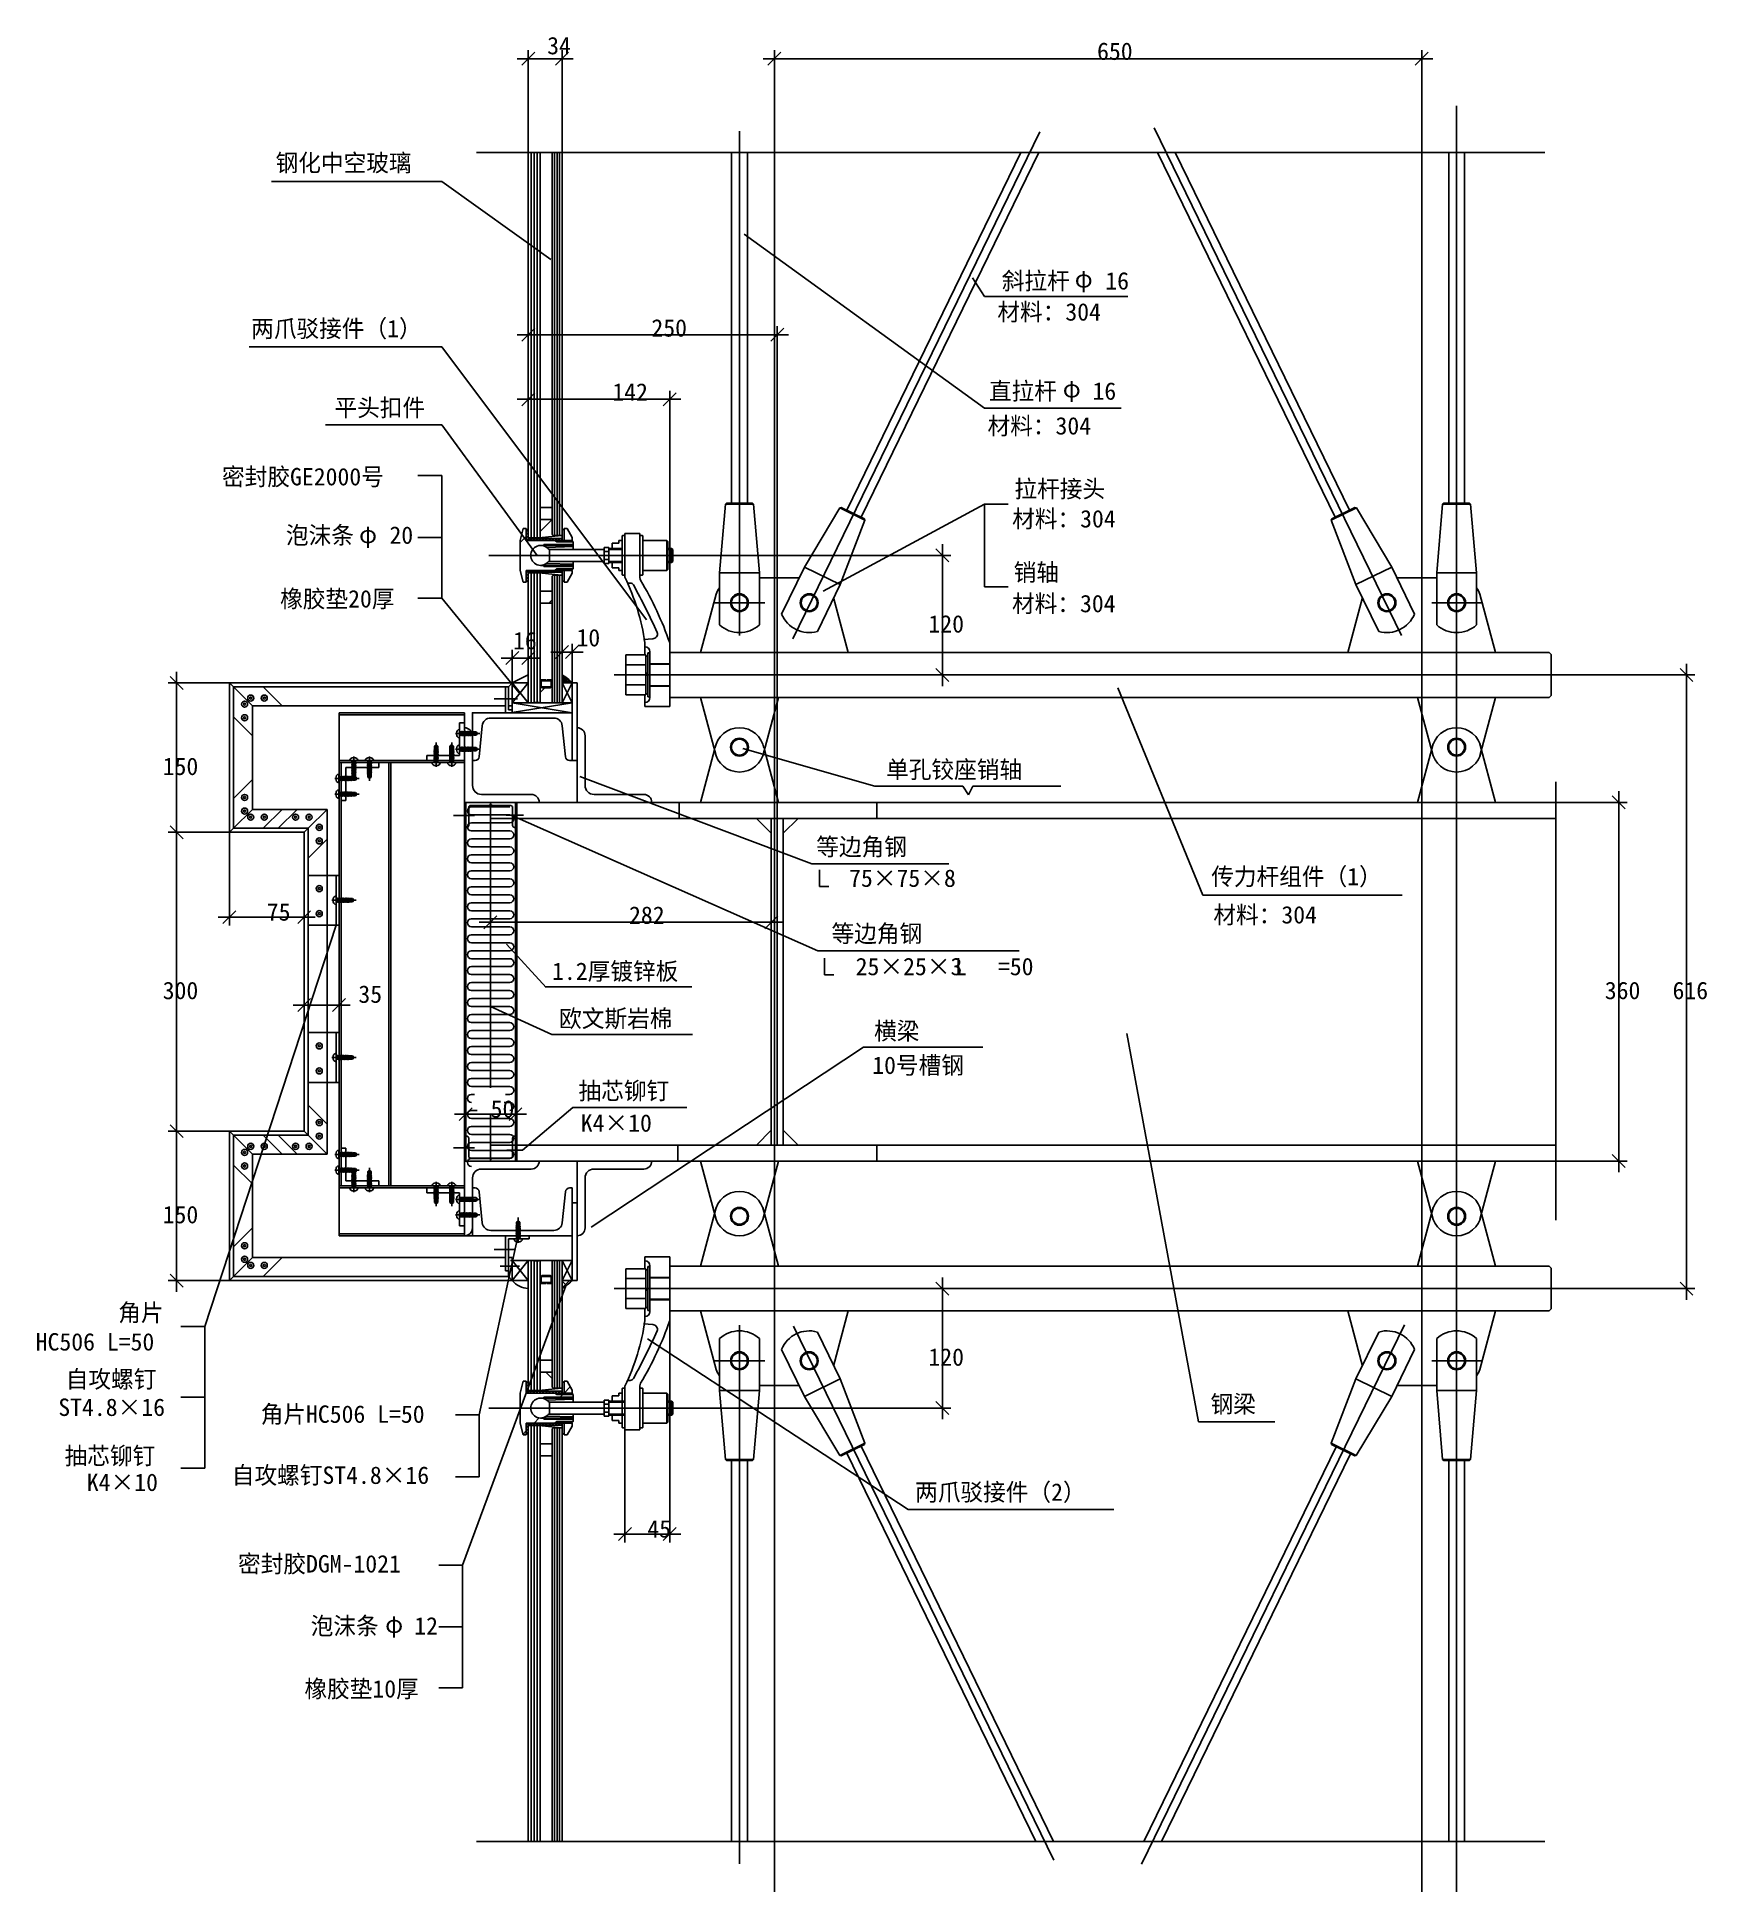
# Model space of a CAD drawing. Header units: metres. Extents: x 1086 to 2762, y 1114 to 2976.
import ezdxf

# ---------------------------------------------------------------- set-up
doc = ezdxf.new("R2010")
doc.units = ezdxf.units.M
for name, color, linetype in [('212', 2, 'Continuous'), ('3', 5, 'Continuous'), ('BZX', 1, 'Continuous'), ('CSX', 3, 'Continuous'), ('DHX', 4, 'Continuous'), ('LINE', 7, 'Continuous'), ('PMX', 8, 'Continuous'), ('SCREW', 6, 'Continuous'), ('SDH', 7, 'Continuous'), ('TXT', 2, 'Continuous'), ('XSX', 6, 'Continuous'), ('XX', 5, 'Continuous'), ('图层4', 4, 'Continuous')]:
    doc.layers.add(name, color=color, linetype=linetype)

msp = doc.modelspace()

# ---------------------------------------------------------------- texts
at = {"layer": '212'}
for s, p in [('φ', (2127.78, 2725.11)), ('φ', (2115.77, 2614.78)), ('φ', (1409.25, 2468.51)), ('L', (2007.52, 2034.62)), ('φ', (1435.48, 1374.46))]:
    msp.add_text(s, height=17.5, dxfattribs=at).set_placement(p)
at = {"layer": 'BZX', "char_height": 17.5, "attachment_point": 1}
for s, insert in [('\\A1;34', (1598.14, 2976.69)), ('\\A1;650', (2150.21, 2971.08)), ('\\A1;250', (1702.79, 2693.28)), ('\\A1;142', (1663.53, 2628.92)), ('\\A1;120', (1980.92, 2396.16)), ('\\A1;16', (1563.83, 2379.3)), ('\\A1;10', (1627.56, 2382.31)), ('\\A1;150', (1212.15, 2253.16)), ('\\A1;150', (1212.15, 2253.16)), ('\\A1;75', (1316.66, 2106.99)), ('\\A1;282', (1680.33, 2103.76)), ('\\A1;300', (1212.15, 2028.16)), ('\\A1;300', (1212.15, 2028.16)), ('\\A1;35', (1408.58, 2024.48)), ('\\A1;360', (2659.94, 2028.16)), ('\\A1;616', (2727.96, 2028.16)), ('\\A1;50', (1541.36, 1909.23)), ('\\A1;150', (1212.15, 1803.16)), ('\\A1;150', (1212.15, 1803.16)), ('\\A1;120', (1980.92, 1660.16)), ('\\A1;45', (1698.7, 1487.72))]:
    msp.add_mtext(s, dxfattribs=dict(at, insert=insert))
at = {"layer": 'TXT'}
for s, p in [('钢化中空玻璃', (1325.52, 2841.51)), ('斜拉杆   16', (2054.5, 2723.04)), ('材料：304', (2050.12, 2691.85)), ('两爪驳接件（1）', (1300.95, 2675.16)), ('直拉杆   16', (2041.65, 2612.4)), ('平头扣件', (1384.63, 2595.7)), ('材料：304', (2040.24, 2577.52)), ('密封胶GE2000号', (1271.75, 2526.44)), ('拉杆接头', (2067.25, 2514.22)), ('材料：304', (2064.95, 2484.2)), ('泡沫条   20', (1335.83, 2467.77)), ('销轴', (2066.49, 2430.45)), ('橡胶垫20厚', (1330.04, 2403.85)), ('材料：304', (2064.84, 2399.08)), ('单孔铰座销轴', (1938.45, 2232.45)), ('等边角钢', (1868.29, 2154.93)), ('传力杆组件（1）', (2264.84, 2125.04)), ('   75×75×8', (1865.55, 2123.4)), ('材料：304', (2267, 2086.65)), ('等边角钢', (1883.6, 2067.77)), ('1.2厚镀锌板', (1603.09, 2029.95)), ('   25×25×3   =50', (1872.13, 2034.69)), ('欧文斯岩棉', (1610.12, 1982.5)), ('横梁', (1926.31, 1970.02)), ('10号槽钢', (1924.49, 1935.59)), ('抽芯铆钉', (1629.62, 1909.94)), ('K4×10', (1631.83, 1877.61)), ('角片', (1167.53, 1687.3)), ('HC506 L=50', (1084.64, 1657.91)), ('自攻螺钉', (1114.82, 1620.42)), ('ST4.8×16', (1107.34, 1592.25)), ('角片HC506 L=50', (1310.54, 1585.35)), ('钢梁', (2264.09, 1595.43)), ('抽芯铆钉', (1113.66, 1543.54)), ('K4×10', (1135.95, 1516.92)), ('自攻螺钉ST4.8×16', (1281.52, 1524.04)), ('两爪驳接件（2）', (1967.54, 1507.11)), ('密封胶DGM-1021', (1287.79, 1435.08)), ('泡沫条   12', (1360.71, 1372.8)), ('橡胶垫10厚', (1354.44, 1309.6))]:
    msp.add_text(s, height=17.5, dxfattribs=at).set_placement(p)

# ---------------------------------------------------------------- blocks, each defined once
blk = doc.blocks.new('A$C719D39D5')
at = {"layer": 'CSX'}
for p, q in [((15.8, 56.78, -342.86), (25.38, 55.94, -342.86)), ((0, 0, -342.86), (2.51, 0, -342.86))]:
    blk.add_line(p, q, dxfattribs=at)
for centre, radius, start, end in [((24.95, 50.96, -342.86), 5, 344.88, 85), ((-624.51, 346.74, -342.86), 718.57, 331.32, 335.58), ((2.51, 4, -342.86), 4, 270, 328.41)]:
    blk.add_arc(centre, radius, start, end, dxfattribs=at)
blk = doc.blocks.new('ST48X16')
at = {"layer": 'LINE'}
for p, q in [((0, 19.53), (0, -4.91)), ((-2.01, -0.75), (2.01, -0.75))]:
    blk.add_line(p, q, dxfattribs=at)
at = {"layer": 'SCREW'}
for p, q in [((-2.16, 11.27), (2.16, 12.03)), ((-2.16, 9.76), (2.16, 10.53)), ((-2.16, 8.44), (2.16, 9.2)), ((-2.16, 6.94), (2.16, 7.7)), ((-2.16, 5.44), (2.16, 6.2)), ((-2.16, 3.93), (2.16, 4.7)), ((-2.16, 2.43), (2.16, 3.19)), ((-2.16, 0.93), (2.16, 1.69)), ((-2.11, -0.67), (2.16, 0.03)), ((-1.73, 12.94), (-2.01, 12.68)), ((-2.01, 12.68), (-1.31, 12.81)), ((-2.01, 12.68), (-1.73, 12.42)), ((-1.91, 14.2), (-0.73, 14.41)), ((-1.73, 15.84), (0, 17.29)), ((-1.73, 14.38), (-1.73, 15.84)), ((-1.73, 12.94), (-1.73, 14.03)), ((-1.22, 13.06), (-1.73, 12.94)), ((-1.73, 12.42), (-1.43, 12.49)), ((-1.73, 12.42), (-1.73, 11.62)), ((-1.73, 10.92), (-1.73, 10.11)), ((-1.73, 9.6), (-1.73, 8.79)), ((-1.73, 9.44), (-1.73, 8.64)), ((-1.73, 8.09), (-1.73, 7.29)), ((-1.73, 6.59), (-1.73, 5.79)), ((-1.73, 5.09), (-1.73, 4.28)), ((-1.73, 0.58), (-1.73, 4.13)), ((-1.73, 3.58), (-1.73, 2.78)), ((-1.73, 3.43), (-1.73, 2.63)), ((-1.73, 2.08), (-1.73, 1.28)), ((-1.73, 1.93), (-1.73, 1.12)), ((-1.73, 0.42), (-1.73, -0.38)), ((1.73, 0.38), (-1.73, -0.38)), ((-1.43, 12.49), (0.25, 17.08)), ((0, 17.29), (1.73, 15.84)), ((1.73, 15.84), (1.73, 13.58)), ((1.73, 13.58), (2.01, 13.32)), ((2.01, 13.32), (1.73, 13.06)), ((1.73, 13.06), (1.73, 12.38)), ((1.73, 11.68), (1.73, 10.87)), ((1.73, 10.2), (1.73, 9.4)), ((1.73, 8.86), (1.73, 8.05)), ((1.73, 8.7), (1.73, 7.9)), ((1.73, 7.35), (1.73, 6.55)), ((1.73, 5.85), (1.73, 5.04)), ((1.73, 4.35), (1.73, 3.54)), ((1.73, 4.19), (1.73, 3.39)), ((1.73, 2.84), (1.73, 2.04)), ((1.73, 2.69), (1.73, 1.88)), ((1.73, 1.34), (1.73, 0.54)), ((1.73, 1.19), (1.73, 0.38)), ((2.16, 0.03), (1.73, 0.38)), ((2.01, -0.09), (2.16, 0.03)), ((-4.28, -0.75), (4.28, -0.75)), ((-1.73, -0.38), (-2.11, -0.67)), ((-2.11, -0.67), (-2.01, -0.75)), ((-0.25, -0.75), (2.01, -0.09)), ((2.01, -0.09), (2.01, -0.75))]:
    blk.add_line(p, q, dxfattribs=at)
for points in [[(1.73, 11.68), (2.16, 12.03), (1.73, 12.38), (-1.73, 11.62), (-2.16, 11.27), (-1.73, 10.92)], [(1.73, 10.18), (2.16, 10.53), (1.73, 10.87), (-1.73, 10.11), (-2.16, 9.76), (-1.73, 9.41)], [(1.73, 8.86), (2.16, 9.2), (1.73, 9.55), (-1.73, 8.79), (-2.16, 8.44), (-1.73, 8.09)], [(1.73, 7.35), (2.16, 7.7), (1.73, 8.05), (-1.73, 7.29), (-2.16, 6.94), (-1.73, 6.59)], [(1.73, 5.85), (2.16, 6.2), (1.73, 6.55), (-1.73, 5.79), (-2.16, 5.44), (-1.73, 5.09)], [(1.73, 4.35), (2.16, 4.7), (1.73, 5.04), (-1.73, 4.28), (-2.16, 3.93), (-1.73, 3.58)], [(1.73, 2.84), (2.16, 3.19), (1.73, 3.54), (-1.73, 2.78), (-2.16, 2.43), (-1.73, 2.08)], [(1.73, 1.34), (2.16, 1.69), (1.73, 2.04), (-1.73, 1.28), (-2.16, 0.93), (-1.73, 0.58)], [(-1.73, 14.38), (-0.73, 14.41), (-1.73, 14.03), (-1.91, 14.2)]]:
    blk.add_lwpolyline(points, close=True, dxfattribs=at)
blk.add_lwpolyline([(-4.28, -0.75, 0.4), (-0.4, -3.75), (-0.4, -3.31), (0.4, -3.31), (0.4, -3.75, 0.4), (4.28, -0.75)], format="xyb", dxfattribs=at)
for centre, radius, start, end in [((-1.79, 18.13), 2.29, 271.51, 332.84), ((-0.47, 16.2), 3.83, 255.54, 304.95)]:
    blk.add_arc(centre, radius, start, end, dxfattribs=at)
blk = doc.blocks.new('_ArchTick')
for p, q in [((0.86, 0), (-0.86, 0)), ((0, 0.65), (0, -0.65))]:
    blk.add_line(p, q)
at = {"color": 0, "linetype": 'ByBlock'}
blk.add_lwpolyline([(-0.5, -0.5), (0.5, 0.5)], dxfattribs=at)

# ---------------------------------------------------------------- hatches: boundary and pattern name
at = {"layer": 'BZX'}
h = msp.add_hatch(dxfattribs=at)
h.set_pattern_fill('ANSI38', scale=10)
h.paths.add_polyline_path([(1579.16, 2336.16), (1563.42, 2328.29), (1563.55, 2328.16), (1579.16, 2328.16)])
h = msp.add_hatch(dxfattribs=at)
h.set_pattern_fill('ANSI38', scale=10)
h.paths.add_polyline_path([(1563.16, 1728.16, 0.21), (1579.16, 1720.16), (1579.16, 1728.16)])
at = {"layer": 'PMX'}
h = msp.add_hatch(dxfattribs=at)
h.set_pattern_fill('ANSI31', scale=15)
h.paths.add_polyline_path([(1603.16, 2504.16), (1591.16, 2504.16), (1591.16, 2492.16), (1603.16, 2492.16)])
h = msp.add_hatch(dxfattribs=at)
h.set_pattern_fill('ANSI31', scale=25)
h.paths.add_polyline_path([(1622.66, 2471.16), (1605.67, 2471.16), (1607.93, 2469.66), (1624.16, 2469.66)])
h.paths.add_polyline_path([(1624.16, 2469.66), (1607.93, 2469.66), (1605.67, 2471.16), (1577.16, 2471.16), (1577.16, 2483.16), (1574.16, 2483.16), (1571.16, 2471.16), (1571.16, 2456.16), (1581.66, 2456.16, -0.41), (1591.66, 2466.16), (1594.66, 2466.16), (1594.66, 2467.16), (1624.16, 2467.16)])
h.paths.add_polyline_path([(1594.66, 2446.16), (1591.66, 2446.16, -0.41), (1581.66, 2456.16), (1571.16, 2456.16), (1571.16, 2441.16), (1574.16, 2429.16), (1577.16, 2429.16), (1577.16, 2441.16), (1605.67, 2441.16), (1607.93, 2442.66), (1624.16, 2442.66), (1624.16, 2445.16), (1594.66, 2445.16)])
h.paths.add_polyline_path([(1624.16, 2442.66), (1607.93, 2442.66), (1605.67, 2441.16), (1622.66, 2441.16)])
h = msp.add_hatch(dxfattribs=at)
h.set_pattern_fill('ANSI37', scale=18)
h.paths.add_polyline_path([(1603.16, 2492.16), (1591.16, 2492.16), (1591.16, 2474.66), (1590.16, 2473.66), (1612.16, 2476.16), (1604.16, 2476.16), (1603.16, 2477.16)])
h = msp.add_hatch(dxfattribs=at)
h.set_pattern_fill('ANSI37', scale=25)
h.paths.add_polyline_path([(1613.16, 2471.16), (1615.16, 2471.16), (1615.16, 2482.16), (1613.16, 2482.16)])
h.paths.add_polyline_path([(1615.16, 2441.16), (1613.16, 2441.16), (1613.16, 2430.16), (1615.16, 2430.16)])
h = msp.add_hatch(dxfattribs=at)
h.set_pattern_fill('ANSI31', scale=25)
h.paths.add_polyline_path([(1618.16, 2483.16), (1615.16, 2483.16), (1615.16, 2471.16), (1623.16, 2471.16), (1623.16, 2474.16)])
h.paths.add_polyline_path([(1623.16, 2438.16), (1623.16, 2441.16), (1615.16, 2441.16), (1615.16, 2429.16), (1618.16, 2429.16)])
h = msp.add_hatch(dxfattribs=at)
h.set_pattern_fill('ANSI31', scale=15)
h.paths.add_polyline_path([(1594.66, 2467.16), (1594.66, 2466.16), (1624.16, 2466.16), (1624.16, 2467.16)])
h.paths.add_polyline_path([(1624.16, 2464.97), (1624.16, 2466.16), (1594.66, 2466.16), (1594.66, 2465.7, -0.08), (1597.66, 2464.16)])
h.paths.add_polyline_path([(1624.16, 2446.16), (1624.16, 2447.35), (1597.66, 2448.16, -0.08), (1594.66, 2446.62), (1594.66, 2446.16)])
h.paths.add_polyline_path([(1594.66, 2446.16), (1594.66, 2445.16), (1624.16, 2445.16), (1624.16, 2446.16)])
h = msp.add_hatch(dxfattribs=at)
h.set_pattern_fill('ANSI37', scale=18)
h.paths.add_polyline_path([(1603.16, 2420.16), (1591.16, 2420.16), (1591.16, 2437.66), (1590.16, 2438.66), (1612.16, 2436.16), (1604.16, 2436.16), (1603.16, 2435.16)])
h = msp.add_hatch(dxfattribs=at)
h.set_pattern_fill('ANSI31', scale=15)
h.paths.add_polyline_path([(1603.16, 2408.16), (1591.16, 2408.16), (1591.16, 2420.16), (1603.16, 2420.16)])
h = msp.add_hatch(dxfattribs=at)
h.set_pattern_fill('HEX', scale=5)
h.paths.add_polyline_path([(1601.16, 2324.16), (1602.16, 2325.16), (1602.16, 2330.16), (1592.16, 2330.16), (1592.16, 2325.16), (1593.16, 2324.16)])
h = msp.add_hatch(dxfattribs=at)
h.set_pattern_fill('ANSI37', scale=18)
h.paths.add_polyline_path([(1603.16, 2324.74), (1601.57, 2323.16), (1592.74, 2323.16), (1591.16, 2324.74), (1591.16, 2309.16), (1590.16, 2308.16), (1604.16, 2308.16), (1603.16, 2309.16)])
h = msp.add_hatch(dxfattribs=at)
h.set_pattern_fill('ANSI37', scale=18)
h.paths.add_polyline_path([(1603.16, 1731.57), (1601.57, 1733.16), (1592.74, 1733.16), (1591.16, 1731.57), (1591.16, 1747.16), (1590.16, 1748.16), (1604.16, 1748.16), (1603.16, 1747.16)])
h = msp.add_hatch(dxfattribs=at)
h.set_pattern_fill('HEX', scale=5)
h.paths.add_polyline_path([(1593.16, 1732.16), (1592.16, 1731.16), (1592.16, 1726.16), (1602.16, 1726.16), (1602.16, 1731.16), (1601.16, 1732.16)])
h = msp.add_hatch(dxfattribs=at)
h.set_pattern_fill('ANSI37', scale=12)
h.paths.add_polyline_path([(1623.16, 1728.16), (1613.16, 1728.16), (1613.16, 1720.16, 0.04)])
h = msp.add_hatch(dxfattribs=at)
h.set_pattern_fill('ANSI31', scale=15)
h.paths.add_polyline_path([(1603.16, 1648.16), (1591.16, 1648.16), (1591.16, 1636.16), (1603.16, 1636.16)])
h = msp.add_hatch(dxfattribs=at)
h.set_pattern_fill('ANSI31', scale=25)
h.paths.add_polyline_path([(1622.66, 1585.16), (1605.67, 1585.16), (1607.93, 1586.66), (1624.16, 1586.66)])
h.paths.add_polyline_path([(1624.16, 1586.66), (1607.93, 1586.66), (1605.67, 1585.16), (1577.16, 1585.16), (1577.16, 1573.16), (1574.16, 1573.16), (1571.16, 1585.16), (1571.16, 1600.16), (1581.66, 1600.16, 0.41), (1591.66, 1590.16), (1594.66, 1590.16), (1594.66, 1589.16), (1624.16, 1589.16)])
h.paths.add_polyline_path([(1594.66, 1610.16), (1591.66, 1610.16, 0.41), (1581.66, 1600.16), (1571.16, 1600.16), (1571.16, 1615.16), (1574.16, 1627.16), (1577.16, 1627.16), (1577.16, 1615.16), (1605.67, 1615.16), (1607.93, 1613.66), (1624.16, 1613.66), (1624.16, 1611.16), (1594.66, 1611.16)])
h.paths.add_polyline_path([(1624.16, 1613.66), (1607.93, 1613.66), (1605.67, 1615.16), (1622.66, 1615.16)])
h = msp.add_hatch(dxfattribs=at)
h.set_pattern_fill('ANSI37', scale=18)
h.paths.add_polyline_path([(1603.16, 1636.16), (1591.16, 1636.16), (1591.16, 1618.66), (1590.16, 1617.66), (1612.16, 1620.16), (1604.16, 1620.16), (1603.16, 1621.16)])
h = msp.add_hatch(dxfattribs=at)
h.set_pattern_fill('ANSI37', scale=25)
h.paths.add_polyline_path([(1613.16, 1574.16), (1615.16, 1574.16), (1615.16, 1585.16), (1613.16, 1585.16)])
h.paths.add_polyline_path([(1615.16, 1626.16), (1613.16, 1626.16), (1613.16, 1615.16), (1615.16, 1615.16)])
h = msp.add_hatch(dxfattribs=at)
h.set_pattern_fill('ANSI31', scale=25)
h.paths.add_polyline_path([(1618.16, 1573.16), (1615.16, 1573.16), (1615.16, 1585.16), (1623.16, 1585.16), (1623.16, 1582.16)])
h.paths.add_polyline_path([(1623.16, 1618.16), (1623.16, 1615.16), (1615.16, 1615.16), (1615.16, 1627.16), (1618.16, 1627.16)])
h = msp.add_hatch(dxfattribs=at)
h.set_pattern_fill('ANSI31', scale=15)
h.paths.add_polyline_path([(1624.16, 1589.16), (1624.16, 1590.16), (1594.66, 1590.16), (1594.66, 1589.16)])
h.paths.add_polyline_path([(1597.66, 1592.16, -0.08), (1594.66, 1590.62), (1594.66, 1590.16), (1624.16, 1590.16), (1624.16, 1591.35)])
h.paths.add_polyline_path([(1594.66, 1610.16), (1594.66, 1609.7, -0.08), (1597.66, 1608.16), (1624.16, 1608.97), (1624.16, 1610.16)])
h.paths.add_polyline_path([(1624.16, 1610.16), (1624.16, 1611.16), (1594.66, 1611.16), (1594.66, 1610.16)])
h = msp.add_hatch(dxfattribs=at)
h.set_pattern_fill('ANSI37', scale=18)
h.paths.add_polyline_path([(1603.16, 1579.16), (1604.16, 1580.16), (1612.16, 1580.16), (1590.16, 1582.66), (1591.16, 1581.66), (1591.16, 1564.16), (1603.16, 1564.16)])
h = msp.add_hatch(dxfattribs=at)
h.set_pattern_fill('ANSI31', scale=15)
h.paths.add_polyline_path([(1603.16, 1564.16), (1591.16, 1564.16), (1591.16, 1552.16), (1603.16, 1552.16)])

# ---------------------------------------------------------------- linework, layer by layer
for p, q in [((1721.2, 2304.38), (1696.2, 2304.38)), ((1871.4, 2140.51), (1871.4, 2123.7)), ((1871.4, 2123.7), (1880.82, 2123.7)), ((1876.64, 2051.78), (1876.64, 2034.97)), ((1876.64, 2034.97), (1886.06, 2034.97)), ((1721.2, 1751.94), (1696.2, 1751.94))]:
    msp.add_line(p, q)
at = {"layer": '3'}
for p, q in [((2604.2, 2358.66), (1721.2, 2358.66)), ((2604.2, 2313.66), (1721.2, 2313.66)), ((2604.2, 1742.66), (1721.2, 1742.66)), ((2604.2, 1697.66), (1721.2, 1697.66))]:
    msp.add_line(p, q, dxfattribs=at)
at = {"layer": 'BZX'}
for p, q in [((1579.16, 2860.51), (1579.16, 2962.77)), ((1613.16, 2860.51), (1613.16, 2962.77)), ((1826.2, 2907.34), (1826.2, 2962.77)), ((2476.2, 2907.34), (2476.2, 2962.77)), ((1613.16, 2954.77), (1579.16, 2954.77)), ((1819.44, 2954.77), (2476.2, 2954.77)), ((1601.96, 2753.36), (1492.23, 2831.43)), ((2037.07, 2603.92), (1795.75, 2778.67)), ((2037.07, 2716.22), (2025.02, 2734.79)), ((1579.16, 2631.27), (1579.16, 2685.68)), ((1829.16, 2628.78), (1829.16, 2685.68)), ((1492.23, 2665.7), (1697.96, 2391.54)), ((1829.16, 2677.68), (1579.16, 2677.68)), ((1579.16, 2549.89), (1579.16, 2620.87)), ((1721.2, 2612.87), (1579.16, 2612.87)), ((1721.2, 2358.69), (1721.2, 2620.87)), ((1492.23, 2587.23), (1588.03, 2456.16)), ((1492.23, 2536.37), (1492.23, 2413.19)), ((2037.07, 2507.75), (1875.33, 2420.23)), ((2037.07, 2424.45), (2037.07, 2507.75)), ((1751.36, 2456.16), (2002.92, 2456.16)), ((1994.92, 2456.16), (1994.92, 2336.16)), ((1492.23, 2413.19), (1570.16, 2318.16)), ((1613.16, 2328.19), (1613.16, 2367.07)), ((1623.16, 2328.19), (1623.16, 2367.07)), ((1563.16, 2328.19), (1563.16, 2361.04)), ((1579.16, 2353.04), (1563.16, 2353.04)), ((1579.16, 2328.19), (1579.16, 2361.04)), ((1613.16, 2359.07), (1623.16, 2359.07)), ((1279.13, 2328.16), (1218.15, 2328.16)), ((1279.13, 2328.16), (1218.15, 2328.16)), ((1226.15, 2328.16), (1226.15, 2194.16)), ((1226.15, 2328.16), (1226.15, 2194.16)), ((1791.23, 2336.16), (2002.92, 2336.16)), ((2669, 2336.16), (2749.96, 2336.16)), ((2741.96, 2336.16), (2741.96, 1731.29)), ((1302.16, 2305.16), (1283.16, 2324.16)), ((2256.36, 2115), (2171.13, 2323.13)), ((1927.01, 2224.65), (1794.56, 2262.3)), ((1863.97, 2146.63), (1631.04, 2234.25)), ((2015.28, 2224.65), (2021.1, 2215.81)), ((2021.1, 2215.81), (2025.42, 2224.65)), ((1283.16, 2182.16), (1302.16, 2201.16)), ((1358.16, 2182.16), (1377.16, 2201.16)), ((2610.67, 2208.16), (2681.94, 2208.16)), ((2673.94, 2208.16), (2673.94, 1848.16)), ((1226.15, 2194.16), (1226.15, 1894.16)), ((1226.15, 2194.16), (1226.15, 1894.16)), ((1525.12, 2194.95), (1504.2, 2194.95)), ((1541.2, 2192.13), (1541.2, 2079.91)), ((1557.01, 2195.36), (1574.4, 2195.36)), ((1870.02, 2059.03), (1562.14, 2195.36)), ((1279.13, 2178.16), (1218.15, 2178.16)), ((1279.13, 2178.16), (1218.15, 2178.16)), ((1279.13, 2178.16), (1218.15, 2178.16)), ((1279.13, 2178.16), (1218.15, 2178.16)), ((1279.16, 2178.13), (1279.16, 2084.99)), ((1354.16, 2178.13), (1354.16, 2084.99)), ((1823.16, 2177.13), (1823.16, 2079.91)), ((1358.16, 2134.96), (1389.16, 2134.96)), ((1354.16, 2092.99), (1279.16, 2092.99)), ((1823.16, 2087.91), (1541.2, 2087.91)), ((1254.31, 1681.92), (1386.16, 2084.96)), ((1358.16, 2084.96), (1389.16, 2084.96)), ((1597.19, 2022.34), (1557.39, 2065.73)), ((1354.16, 2028.13), (1354.16, 1996.71)), ((1389.16, 2028.13), (1389.16, 1996.71)), ((1354.16, 2004.71), (1389.16, 2004.71)), ((1541.31, 2003.2), (1602.67, 1975.18)), ((1377.16, 1977.12), (1389.16, 1977.12)), ((2251.95, 1586.51), (2180.07, 1976.22)), ((1915.75, 1962.39), (1642.32, 1781.8)), ((1377.16, 1927.12), (1389.16, 1927.12)), ((1516.36, 1873.19), (1516.36, 1903.23)), ((1566.36, 1873.19), (1566.36, 1903.23)), ((1573.28, 1859.15), (1623.94, 1901.74)), ((1226.15, 1898.72), (1226.15, 1744.16)), ((1226.15, 1898.72), (1226.15, 1728.16)), ((1566.36, 1895.23), (1516.36, 1895.23)), ((1279.13, 1878.16), (1218.15, 1878.16)), ((1279.13, 1878.16), (1218.15, 1878.16)), ((1279.1, 1878.16), (1218.15, 1878.16)), ((1279.1, 1878.16), (1218.15, 1878.16)), ((1283.16, 1874.16), (1302.16, 1855.16)), ((1358.16, 1874.16), (1377.16, 1855.16)), ((1525.12, 1861.37), (1504.2, 1861.37)), ((1557.66, 1859.15), (1573.28, 1859.15)), ((2610.67, 1848.16), (2681.94, 1848.16)), ((1529.87, 1593.41), (1568.31, 1770.62)), ((1302.16, 1751.16), (1283.16, 1732.16)), ((1279.13, 1728.16), (1218.15, 1728.16)), ((1279.13, 1728.16), (1218.15, 1728.16)), ((1513.28, 1442.58), (1616.85, 1722.8)), ((1721.23, 1720.16), (2002.92, 1720.16)), ((1994.92, 1600.16), (1994.92, 1720.16)), ((2669, 1720.16), (2749.96, 1720.16)), ((1721.2, 1697.63), (1721.2, 1465.72)), ((1254.31, 1681.92), (1254.31, 1539.73)), ((1960.68, 1498.38), (1698.81, 1669.78)), ((1676.2, 1619.63), (1676.2, 1465.72)), ((1529.87, 1593.41), (1529.87, 1531.25)), ((1751.36, 1600.16), (2002.92, 1600.16)), ((1721.2, 1473.72), (1676.2, 1473.72)), ((1513.28, 1442.58), (1513.28, 1319.4))]:
    msp.add_line(p, q, dxfattribs=at)
for centre in [(1294.37, 2306.8), (1300.52, 2312.95), (1314.15, 2312.95), (1294.37, 2293.17), (1294.37, 2213.15), (1294.37, 2199.52), (1300.52, 2193.37), (1314.15, 2193.37), (1345.52, 2193.37), (1359.15, 2193.37), (1369.37, 2183.15), (1369.37, 2169.52), (1369.37, 2121.6), (1369.37, 2096.48), (1369.37, 1963.76), (1369.37, 1938.63), (1369.37, 1886.8), (1300.52, 1862.95), (1314.15, 1862.95), (1345.52, 1862.95), (1359.15, 1862.95), (1369.37, 1873.17), (1294.37, 1856.8), (1294.37, 1843.17), (1294.37, 1763.15), (1294.37, 1749.52), (1300.52, 1743.37), (1314.15, 1743.37)]:
    msp.add_circle(centre, 3.04, dxfattribs=at)
at = {"layer": 'CSX'}
for p, q in [((1579.16, 2471.25), (1579.16, 2860.48)), ((1591.16, 2474.66), (1591.16, 2860.48)), ((1603.16, 2477.16), (1603.16, 2860.48)), ((1613.16, 2471.16), (1613.16, 2860.48)), ((1783.2, 2860.48, -44000), (1783.2, 2508.66, -44000)), ((1799.2, 2860.48, -44000), (1799.2, 2508.66, -44000)), ((2073.79, 2860.48), (1898.85, 2501.55)), ((2091.58, 2860.48), (1913.23, 2494.54)), ((2210.78, 2860.48), (2389.13, 2494.54)), ((2228.58, 2860.48), (2403.52, 2501.53)), ((2503.2, 2508.66, -44000), (2503.2, 2860.48, -44000)), ((2519.2, 2508.66, -44000), (2519.2, 2860.48, -44000)), ((1321.25, 2831.43), (1492.23, 2831.43)), ((2037.07, 2716.22), (2181.08, 2716.22)), ((1298.84, 2665.7), (1492.23, 2665.7)), ((2037.07, 2603.92), (2174.39, 2603.92)), ((1375.44, 2587.23), (1492.23, 2587.23)), ((1468.44, 2536.37), (1492.23, 2536.37)), ((1603.16, 2504.16), (1591.16, 2504.16)), ((1771.2, 2438.66), (1777.12, 2507.66)), ((1778.2, 2508.66), (1777.12, 2507.66)), ((1805.27, 2507.66), (1777.12, 2507.66)), ((1804.2, 2508.66), (1778.2, 2508.66)), ((1804.2, 2508.66), (1805.27, 2507.66)), ((1805.27, 2507.66), (1811.2, 2438.66)), ((1856.36, 2444.39), (1891.92, 2503.82)), ((1893.32, 2504.25), (1891.92, 2503.82)), ((1917.22, 2491.49), (1891.92, 2503.82)), ((1916.7, 2492.85), (1893.32, 2504.25)), ((2037.07, 2507.75), (2060.86, 2507.75)), ((2385.25, 2491.54), (2410.56, 2503.85)), ((2385.78, 2492.91), (2409.16, 2504.28)), ((2409.16, 2504.28), (2410.56, 2503.85)), ((2446.07, 2444.38), (2410.56, 2503.85)), ((2497.12, 2507.66), (2491.2, 2438.66)), ((2498.2, 2508.66), (2497.12, 2507.66)), ((2497.12, 2507.66), (2525.27, 2507.66)), ((2498.2, 2508.66), (2524.2, 2508.66)), ((2524.2, 2508.66), (2525.27, 2507.66)), ((2531.2, 2438.66), (2525.27, 2507.66)), ((1571.16, 2471.16), (1574.16, 2483.16)), ((1574.16, 2483.16), (1577.16, 2483.16)), ((1577.16, 2483.16), (1577.16, 2471.16)), ((1577.16, 2482.16), (1579.16, 2482.16)), ((1579.16, 2471.16), (1579.16, 2482.16)), ((1603.16, 2492.16), (1591.16, 2492.16)), ((1604.16, 2476.16), (1603.16, 2477.16)), ((1612.16, 2476.16), (1613.16, 2477.16)), ((1613.16, 2482.16), (1615.16, 2482.16)), ((1615.16, 2471.16), (1615.16, 2483.16)), ((1615.16, 2483.16), (1618.16, 2483.16)), ((1623.16, 2474.16), (1618.16, 2483.16)), ((1676.2, 2478.16), (1676.2, 2434.16)), ((1676.2, 2478.16), (1691.2, 2478.16)), ((1691.2, 2434.16), (1691.2, 2478.16)), ((1917.22, 2491.49), (1892.32, 2426.86)), ((1916.7, 2492.85), (1917.22, 2491.49)), ((2385.78, 2492.91), (2385.25, 2491.54)), ((2385.25, 2491.54), (2410.09, 2426.89)), ((1468.44, 2474.21), (1492.23, 2474.21)), ((1571.16, 2471.16), (1571.16, 2441.16)), ((1577.16, 2471.16), (1623.16, 2471.16)), ((1579.16, 2474.66), (1580.16, 2473.66)), ((1579.16, 2473.16), (1613.16, 2473.16)), ((1580.16, 2473.66), (1590.16, 2473.66)), ((1590.16, 2473.66), (1612.16, 2476.16)), ((1590.16, 2473.66), (1591.16, 2474.66)), ((1591.66, 2466.16), (1594.66, 2466.16)), ((1594.66, 2467.16), (1594.66, 2465.7)), ((1624.16, 2467.16), (1594.66, 2467.16)), ((1597.66, 2464.16), (1624.16, 2464.97)), ((1600.37, 2462.16), (1654.2, 2462.16)), ((1600.37, 2462.16), (1600.37, 2450.16)), ((1612.16, 2476.16), (1604.16, 2476.16)), ((1607.93, 2469.66), (1605.67, 2471.16)), ((1607.93, 2469.66), (1624.16, 2469.66)), ((1622.66, 2471.16), (1624.16, 2469.66)), ((1623.16, 2471.16), (1623.16, 2474.16)), ((1624.16, 2469.66), (1624.16, 2462.16)), ((1655.2, 2464.16), (1660.2, 2464.16)), ((1655.2, 2463.16), (1655.2, 2464.16)), ((1655.2, 2463.16), (1655.2, 2449.16)), ((1655.2, 2460.16), (1660.2, 2460.16)), ((1660.2, 2464.16), (1660.2, 2448.16)), ((1660.2, 2463.16), (1673.29, 2463.16)), ((1663.23, 2468.49), (1663.23, 2463.16)), ((1663.23, 2468.49), (1670.2, 2468.49)), ((1670.2, 2468.49), (1670.2, 2471.16)), ((1670.2, 2471.16), (1672.79, 2471.16)), ((1672.79, 2471.16), (1673.29, 2470.66)), ((1673.29, 2475.66), (1673.79, 2476.16)), ((1673.29, 2436.66), (1673.29, 2475.66)), ((1673.79, 2476.16), (1675.7, 2476.16)), ((1675.7, 2476.16), (1676.2, 2475.66)), ((1676.2, 2436.66), (1676.2, 2475.66)), ((1691.2, 2475.66), (1691.7, 2476.16)), ((1691.2, 2436.66), (1691.2, 2475.66)), ((1691.7, 2476.16), (1693.7, 2476.16)), ((1693.7, 2476.16), (1694.2, 2475.66)), ((1694.2, 2463.16), (1694.2, 2475.66)), ((1694.2, 2471.16), (1694.2, 2436.66)), ((1694.2, 2471.16), (1718.2, 2471.16)), ((1718.2, 2471.16), (1718.2, 2441.16)), ((1719.2, 2470.16), (1718.2, 2471.16)), ((1719.2, 2442.16), (1719.2, 2470.16)), ((1719.2, 2463.16), (1723.1, 2463.16)), ((1723.1, 2463.16), (1723.1, 2449.16)), ((1724.2, 2462.16), (1723.1, 2463.16)), ((1724.2, 2462.16), (1724.2, 2450.16)), ((1571.16, 2441.16), (1574.16, 2429.16)), ((1577.16, 2441.16), (1577.16, 2429.16)), ((1577.16, 2441.16), (1623.16, 2441.16)), ((1579.16, 2440.75), (1579.57, 2441.16)), ((1579.16, 2441.16), (1579.16, 2430.16)), ((1579.16, 2308.16), (1579.16, 2439.43)), ((1591.66, 2446.16), (1594.66, 2446.16)), ((1594.66, 2445.16), (1594.66, 2446.62)), ((1624.16, 2445.16), (1594.66, 2445.16)), ((1597.66, 2448.16), (1624.16, 2447.35)), ((1600.37, 2450.16), (1654.2, 2450.16)), ((1607.93, 2442.66), (1605.67, 2441.16)), ((1607.93, 2442.66), (1624.16, 2442.66)), ((1613.16, 2308.16), (1613.16, 2441.16)), ((1615.16, 2441.16), (1615.16, 2429.16)), ((1624.16, 2442.66), (1622.66, 2441.16)), ((1623.16, 2441.16), (1623.16, 2438.16)), ((1624.16, 2450.16), (1624.16, 2442.66)), ((1655.2, 2452.16), (1660.2, 2452.16)), ((1655.2, 2449.16), (1655.2, 2448.16)), ((1655.2, 2448.16), (1660.2, 2448.16)), ((1660.2, 2449.16), (1673.29, 2449.16)), ((1663.23, 2449.16), (1663.23, 2443.82)), ((1663.23, 2443.82), (1670.2, 2443.82)), ((1670.2, 2443.82), (1670.2, 2441.16)), ((1670.2, 2441.16), (1672.79, 2441.16)), ((1672.79, 2441.16), (1673.29, 2441.66)), ((1691.2, 2441.16), (1691.2, 2450.16)), ((1691.2, 2450.16), (1691.2, 2433.85)), ((1691.2, 2450.16), (1691.2, 2434.16)), ((1694.2, 2441.16), (1718.2, 2441.16)), ((1718.2, 2441.16), (1719.2, 2442.16)), ((1719.2, 2449.16), (1723.1, 2449.16)), ((1723.1, 2449.16), (1724.2, 2450.16)), ((1833.42, 2397.32), (1856.36, 2444.39)), ((1892.32, 2426.86), (1856.36, 2444.39)), ((2410.09, 2426.89), (2446.07, 2444.38)), ((2468.96, 2397.29), (2446.07, 2444.38)), ((1574.16, 2429.16), (1577.16, 2429.16)), ((1577.16, 2430.16), (1579.16, 2430.16)), ((1579.16, 2439.16), (1613.16, 2439.16)), ((1579.16, 2437.66), (1580.16, 2438.66)), ((1579.16, 2437.66), (1580.16, 2438.66)), ((1580.16, 2438.66), (1590.16, 2438.66)), ((1590.16, 2438.66), (1591.16, 2437.66)), ((1590.16, 2438.66), (1612.16, 2436.16)), ((1591.16, 2437.66), (1591.16, 2309.16)), ((1604.16, 2436.16), (1603.16, 2435.16)), ((1603.16, 2435.16), (1603.16, 2309.16)), ((1612.16, 2436.16), (1604.16, 2436.16)), ((1613.16, 2435.16), (1612.16, 2436.16)), ((1612.16, 2436.16), (1613.16, 2435.16)), ((1613.16, 2430.16), (1615.16, 2430.16)), ((1615.16, 2429.16), (1618.16, 2429.16)), ((1623.16, 2438.16), (1618.16, 2429.16)), ((1673.29, 2436.66), (1673.79, 2436.16)), ((1673.79, 2436.16), (1675.7, 2436.16)), ((1676.2, 2436.66), (1675.7, 2436.16)), ((1691.2, 2436.66), (1691.7, 2436.16)), ((1691.7, 2436.16), (1693.7, 2436.16)), ((1694.2, 2436.66), (1693.7, 2436.16)), ((1771.2, 2386.3), (1771.2, 2438.66)), ((1811.2, 2438.66), (1771.2, 2438.66)), ((1811.2, 2386.3), (1811.2, 2438.66)), ((1811.2, 2433.66), (1850.55, 2433.66)), ((1869.38, 2379.8), (1892.32, 2426.86)), ((2037.07, 2424.45), (2060.86, 2424.45)), ((2432.99, 2379.8), (2410.09, 2426.89)), ((2491.2, 2433.66), (2451.84, 2433.66)), ((2491.2, 2438.66), (2531.2, 2438.66)), ((2491.2, 2386.3), (2491.2, 2438.66)), ((2531.2, 2386.3), (2531.2, 2438.66)), ((1468.44, 2413.19), (1492.23, 2413.19)), ((1603.16, 2420.16), (1591.16, 2420.16)), ((1603.16, 2408.16), (1591.16, 2408.16)), ((1767.75, 2417.39), (1752.02, 2358.66)), ((1885.55, 2413.98), (1900.38, 2358.66)), ((2416.84, 2413.98), (2402.02, 2358.66)), ((2534.64, 2417.39), (2550.38, 2358.66)), ((1696.2, 2356.22), (1696.2, 2368.38)), ((1721.2, 2368.38), (1721.2, 2346.22)), ((1721.2, 2346.22), (1721.2, 2368.38)), ((1721.2, 2367.94, -44000), (1721.2, 2324.94, -44000)), ((1721.2, 2346.09, -44000), (1721.2, 2367.94, -44000)), ((1677.2, 2316.22), (1677.2, 2356.22)), ((1697.2, 2356.22), (1677.2, 2356.22)), ((1697.2, 2346.22), (1677.2, 2346.22)), ((1696.2, 2364.38), (1696.2, 2364.38)), ((1697.2, 2316.22), (1697.2, 2356.22)), ((1697.2, 2355.1), (1699.2, 2355.1)), ((1699.2, 2314.2), (1699.2, 2358.25)), ((1699.2, 2358.25), (1701.2, 2358.25)), ((1699.2, 2358.12, -44000), (1699.2, 2314.07, -44000)), ((1699.2, 2358.12, -44000), (1701.2, 2358.12, -44000)), ((1701.2, 2313.38), (1701.2, 2359.38)), ((1701.2, 2358.94, -44000), (1701.2, 2312.94, -44000)), ((1701.2, 2347.38), (1721.2, 2347.38)), ((1701.2, 2346.94, -44000), (1721.2, 2346.94, -44000)), ((1721.2, 2304.38), (1721.2, 2347.38)), ((2606.2, 2356.66), (2604.2, 2358.66)), ((2606.2, 2356.66), (2606.2, 2315.66)), ((1279.16, 2328.16), (1563.16, 2328.16)), ((1279.16, 2328.16), (1561.16, 2328.16)), ((1283.16, 2324.16), (1279.16, 2328.16)), ((1279.16, 2328.16), (1283.16, 2324.16)), ((1279.16, 2178.16), (1279.16, 2328.16)), ((1279.16, 2178.16), (1279.16, 2328.16)), ((1559.16, 2324.16), (1563.16, 2328.16)), ((1561.16, 2328.16), (1579.16, 2328.16)), ((1579.16, 2336.16), (1563.16, 2328.16)), ((1563.16, 2298.16), (1563.16, 2328.16)), ((1563.16, 2328.16), (1579.16, 2328.16)), ((1596.66, 2331.16), (1591.16, 2331.16)), ((1592.16, 2325.16), (1592.16, 2330.16)), ((1602.16, 2330.16), (1592.16, 2330.16)), ((1596.66, 2331.16), (1596.66, 2330.16)), ((1603.16, 2331.16), (1597.66, 2331.16)), ((1597.66, 2331.16), (1597.66, 2330.16)), ((1602.16, 2325.16), (1602.16, 2330.16)), ((1613.16, 2328.16), (1628.16, 2328.16)), ((1623.16, 2328.16), (1613.16, 2328.16)), ((1623.16, 2250.16), (1623.16, 2328.16)), ((1628.16, 2208.16), (1628.16, 2328.16)), ((1697.2, 2338.25), (1699.2, 2337.1)), ((1697.2, 2336.62), (1699.2, 2335.47)), ((1283.16, 2324.16), (1559.16, 2324.16)), ((1283.16, 2324.16), (1557.16, 2324.16)), ((1283.16, 2182.16), (1283.16, 2324.16)), ((1283.16, 2182.16), (1283.16, 2324.16)), ((1313.16, 2324.16), (1332.16, 2305.16)), ((1556.16, 2298.16), (1556.16, 2324.16)), ((1559.16, 2301.16), (1559.16, 2324.16)), ((1579.16, 2309.16), (1580.16, 2308.16)), ((1579.16, 2309.16), (1580.16, 2308.16)), ((1586.16, 2308.16), (1587.16, 2309.16)), ((1589.68, 2308.16), (1588.68, 2309.16)), ((1591.16, 2309.16), (1590.16, 2308.16)), ((1592.74, 2323.16), (1591.16, 2324.74)), ((1593.16, 2324.16), (1592.16, 2325.16)), ((1601.57, 2323.16), (1592.74, 2323.16)), ((1601.16, 2324.16), (1593.16, 2324.16)), ((1601.16, 2324.16), (1602.16, 2325.16)), ((1601.57, 2323.16), (1603.16, 2324.74)), ((1603.16, 2309.16), (1604.16, 2308.16)), ((1613.16, 2309.16), (1612.16, 2308.16)), ((1697.2, 2326.22), (1677.2, 2326.22)), ((1697.2, 2316.22), (1677.2, 2316.22)), ((1696.2, 2304.38), (1696.2, 2316.22)), ((1696.2, 2316.22), (1696.2, 2304.38)), ((1697.2, 2317.35), (1699.2, 2317.35)), ((1699.2, 2314.2), (1701.2, 2314.2)), ((1699.2, 2314.07, -44000), (1701.2, 2314.07, -44000)), ((1701.2, 2325.38), (1721.2, 2325.38)), ((1701.2, 2324.94, -44000), (1721.2, 2324.94, -44000)), ((1721.2, 2326.22), (1721.2, 2304.38)), ((1721.2, 2304.38, -44000), (1721.2, 2326.09, -44000)), ((1721.2, 2326.09, -44000), (1721.2, 2304.38, -44000)), ((1767.75, 2254.93), (1752.02, 2313.66)), ((1814.64, 2254.93), (1830.38, 2313.66)), ((2487.75, 2254.93), (2472.02, 2313.66)), ((2534.64, 2254.93), (2550.38, 2313.66)), ((2604.2, 2313.66), (2606.2, 2315.66)), ((1283.16, 2294.16), (1302.16, 2275.16)), ((1302.16, 2305.16), (1556.16, 2305.16)), ((1302.16, 2201.16), (1302.16, 2305.16)), ((1389.16, 1773.16), (1389.16, 2298.16)), ((1515.16, 2298.16), (1389.16, 2298.16)), ((1515.16, 2296.16), (1389.16, 2296.16)), ((1515.16, 2255.14), (1515.16, 2298.14)), ((1559.16, 2305.16), (1563.16, 2305.16)), ((1563.16, 2301.16), (1559.16, 2301.16)), ((1563.16, 2308.16), (1623.16, 2308.16)), ((1623.16, 2250.16), (1623.16, 2291.16)), ((1696.2, 2308.38), (1696.2, 2308.38)), ((1510.16, 2255.14), (1510.16, 2288.14)), ((1510.16, 2288.14), (1515.16, 2288.14)), ((1515.16, 2283.16), (1515.16, 2208.16)), ((1523.16, 2275.16), (1523.16, 2225.16)), ((1636.16, 2225.16), (1636.16, 2275.16)), ((1477.16, 2255.14), (1510.16, 2255.14)), ((1477.16, 2255.14), (1477.16, 2250.14)), ((1766.15, 2260.91), (1752.02, 2208.16)), ((1816.24, 2260.91), (1830.38, 2208.16)), ((2487.75, 2266.89), (2472.02, 2208.16)), ((2534.64, 2266.89), (2550.38, 2208.16)), ((1389.16, 2250.16), (1515.16, 2250.16)), ((1389.16, 2248.16), (1515.16, 2248.16)), ((1391.16, 1823.16), (1391.16, 2248.16)), ((1429.16, 2243.16), (1396.16, 2243.16)), ((1396.16, 2243.16), (1396.16, 2210.16)), ((1429.16, 2243.16), (1429.16, 2248.16)), ((1439.16, 1823.16), (1439.16, 2248.16)), ((1441.16, 1823.16), (1441.16, 2248.16)), ((1623.16, 2250.16), (1628.16, 2250.16)), ((1283.16, 2212.16), (1302.16, 2231.16)), ((1582.16, 2216.16), (1532.16, 2216.16)), ((1695.16, 2216.16), (1645.16, 2216.16)), ((1927.01, 2224.65), (2015.28, 2224.65)), ((2025.42, 2224.65), (2113.69, 2224.65)), ((1302.16, 2201.16), (1377.16, 2201.16)), ((1313.16, 2182.16), (1332.16, 2201.16)), ((1328.16, 2182.16), (1347.16, 2201.16)), ((1377.16, 2134.96), (1377.16, 2201.16)), ((1396.16, 2210.16), (1391.16, 2210.16)), ((1515.16, 2208.16), (2610.64, 2208.16)), ((1515.16, 2208.16), (1515.16, 1848.16)), ((1516.36, 2208.16), (1516.36, 1848.16)), ((1519.36, 2203.16), (1519.36, 2185.16)), ((1539.36, 2205.16), (1521.36, 2205.16)), ((1541.2, 2208.16), (1541.2, 1921.68)), ((1561.36, 2205.16), (1543.36, 2205.16)), ((1563.36, 2203.16), (1563.36, 2185.16)), ((1566.36, 2208.16), (1566.36, 1848.16)), ((1567.56, 2208.16), (1567.56, 1848.16)), ((1730.61, 2208.16), (1730.61, 2192.16)), ((1730.61, 2192.16), (1730.61, 2208.16)), ((1730.61, 2208.16), (1730.61, 2192.16)), ((1929.16, 2208.16), (1929.16, 2192.16)), ((1929.16, 2192.16), (1929.16, 2208.16)), ((1929.16, 2208.16), (1929.16, 2192.16)), ((1283.16, 2182.16), (1279.16, 2178.16)), ((1283.16, 2182.16), (1279.16, 2178.16)), ((1283.16, 2182.16), (1358.16, 2182.16)), ((1283.16, 2182.16), (1358.16, 2182.16)), ((1354.16, 2178.16), (1358.16, 2182.16)), ((1354.16, 2178.16), (1358.16, 2182.16)), ((1358.16, 1874.16), (1358.16, 2182.16)), ((1358.16, 1874.16), (1358.16, 2182.16)), ((1517.36, 2183.16), (1516.36, 2183.16)), ((1730.61, 2192.16), (1541.2, 2192.16)), ((1566.36, 2183.16), (1565.36, 2183.16)), ((1730.61, 2192.16), (1929.16, 2192.16)), ((1730.61, 2192.16), (1929.16, 2192.16)), ((1823.16, 2177.16), (1808.16, 2192.16)), ((1823.16, 2192.16), (1823.16, 1864.16)), ((1835.16, 1864.16), (1835.16, 2192.16)), ((1835.16, 2177.16), (1850.16, 2192.16)), ((1929.16, 2192.16), (2610.64, 2192.16)), ((1279.16, 2178.16), (1354.16, 2178.16)), ((1279.16, 2178.16), (1354.16, 2178.16)), ((1354.16, 1878.16), (1354.16, 2178.16)), ((1354.16, 1878.16), (1354.16, 2178.16)), ((1358.16, 2152.16), (1377.16, 2171.16)), ((1863.97, 2146.63), (2001.36, 2146.63)), ((1386.16, 2084.96), (1386.16, 2134.96)), ((2256.36, 2115), (2456.6, 2115)), ((1377.16, 1855.16), (1377.16, 2084.96)), ((1870.02, 2059.03), (2071.87, 2059.03)), ((1596.52, 2023.07), (1743.53, 2023.07)), ((1602.67, 1975.18), (1744.12, 1975.18)), ((1915.75, 1962.39), (2035.66, 1962.39)), ((1358.16, 1904.16), (1377.16, 1885.16)), ((1623.94, 1901.74), (1738.52, 1901.74)), ((1541.2, 1895.23), (1541.2, 1848.16)), ((1279.16, 1878.16), (1354.16, 1878.16)), ((1279.16, 1878.16), (1354.16, 1878.16)), ((1283.16, 1874.16), (1279.16, 1878.16)), ((1279.16, 1728.16), (1279.16, 1878.16)), ((1279.16, 1728.16), (1279.16, 1878.16)), ((1283.16, 1874.16), (1358.16, 1874.16)), ((1283.16, 1874.16), (1358.16, 1874.16)), ((1283.16, 1732.16), (1283.16, 1874.16)), ((1283.16, 1732.16), (1283.16, 1874.16)), ((1313.16, 1874.16), (1332.16, 1855.16)), ((1328.16, 1874.16), (1347.16, 1855.16)), ((1354.16, 1878.16), (1358.16, 1874.16)), ((1517.36, 1873.16), (1516.36, 1873.16)), ((1519.36, 1853.16), (1519.36, 1871.16)), ((1541.2, 1864.16), (1929.16, 1864.16)), ((1563.36, 1853.16), (1563.36, 1871.16)), ((1566.36, 1873.16), (1565.36, 1873.16)), ((1729.16, 1848.16), (1729.16, 1864.16)), ((1823.16, 1879.16), (1808.16, 1864.16)), ((1835.16, 1879.16), (1850.16, 1864.16)), ((1929.16, 1864.16), (2610.64, 1864.16)), ((1929.16, 1848.16), (1929.16, 1864.16)), ((1283.16, 1844.16), (1302.16, 1825.16)), ((1302.16, 1855.16), (1377.16, 1855.16)), ((1302.16, 1751.16), (1302.16, 1855.16)), ((1396.16, 1861.16), (1391.16, 1861.16)), ((1396.16, 1828.16), (1396.16, 1861.16)), ((1515.16, 1848.16), (1929.16, 1848.16)), ((1515.16, 1773.16), (1515.16, 1848.16)), ((1539.36, 1851.16), (1521.36, 1851.16)), ((1541.36, 1848.16), (1541.36, 1849.16)), ((1541.36, 1848.16), (1541.36, 1849.16)), ((1561.36, 1851.16), (1543.36, 1851.16)), ((1628.16, 1848.16), (1628.16, 1728.16)), ((1767.75, 1789.43), (1752.02, 1848.16)), ((1767.75, 1789.42), (1752.02, 1848.15)), ((1777.99, 1848.15), (1881.78, 1848.15)), ((1814.64, 1789.43), (1830.38, 1848.16)), ((1814.64, 1789.42), (1830.38, 1848.15)), ((1929.16, 1848.16), (2610.64, 1848.16)), ((2487.75, 1789.43), (2472.02, 1848.16)), ((2534.64, 1789.43), (2550.38, 1848.16)), ((1429.16, 1828.16), (1396.16, 1828.16)), ((1429.16, 1828.16), (1429.16, 1823.16)), ((1523.16, 1781.16), (1523.16, 1831.16)), ((1582.16, 1840.16), (1532.16, 1840.16)), ((1636.16, 1831.16), (1636.16, 1781.16)), ((1695.16, 1840.16), (1645.16, 1840.16)), ((1389.16, 1823.16), (1515.16, 1823.16)), ((1389.16, 1821.16), (1515.16, 1821.16)), ((1477.16, 1816.16), (1477.16, 1821.16)), ((1477.16, 1816.16), (1510.16, 1816.16)), ((1510.16, 1816.16), (1510.16, 1783.16)), ((1623.16, 1806.16), (1628.16, 1806.16)), ((1623.16, 1806.16), (1623.16, 1728.16)), ((1623.16, 1806.16), (1623.16, 1765.16)), ((1767.75, 1801.39), (1752.02, 1742.66)), ((1814.64, 1801.39), (1830.38, 1742.66)), ((2487.75, 1801.39), (2472.02, 1742.66)), ((2534.64, 1801.39), (2550.38, 1742.66)), ((1283.16, 1762.16), (1302.16, 1781.16)), ((1515.16, 1775.16), (1389.16, 1775.16)), ((1541.2, 1773.16), (1389.16, 1773.16)), ((1510.16, 1783.16), (1515.16, 1783.16)), ((1556.16, 1773.16), (1556.16, 1737.81)), ((1559.16, 1770.16), (1559.16, 1732.16)), ((1580.16, 1770.16), (1559.16, 1770.16)), ((1580.16, 1773.16), (1580.16, 1770.16)), ((1580.16, 1773.16), (1580.16, 1771.16)), ((1302.16, 1751.16), (1556.16, 1751.16)), ((1313.16, 1732.16), (1332.16, 1751.16)), ((1559.16, 1751.16), (1563.16, 1751.16)), ((1563.16, 1751.16), (1563.16, 1728.16)), ((1696.2, 1740.09), (1696.2, 1751.94)), ((1696.2, 1751.94), (1696.2, 1740.09)), ((1721.2, 1730.22, -44000), (1721.2, 1751.94, -44000)), ((1721.2, 1751.94, -44000), (1721.2, 1730.22, -44000)), ((1721.2, 1751.94), (1721.2, 1708.94)), ((1721.2, 1730.09), (1721.2, 1751.94)), ((1283.16, 1732.16), (1279.16, 1728.16)), ((1283.16, 1732.16), (1559.16, 1732.16)), ((1283.16, 1732.16), (1557.16, 1732.16)), ((1559.16, 1737.81), (1556.16, 1737.81)), ((1559.16, 1732.16), (1563.16, 1728.16)), ((1561.16, 1748.16), (1623.16, 1748.16)), ((1579.16, 1747.16), (1580.16, 1748.16)), ((1579.16, 1748.16), (1579.16, 1616.89)), ((1579.16, 1747.16), (1580.16, 1748.16)), ((1579.16, 1748.16), (1579.16, 1616.89)), ((1586.16, 1748.16), (1587.16, 1747.16)), ((1589.68, 1748.16), (1588.68, 1747.16)), ((1591.16, 1747.16), (1590.16, 1748.16)), ((1591.16, 1618.66), (1591.16, 1747.16)), ((1592.74, 1733.16), (1591.16, 1731.57)), ((1593.16, 1732.16), (1592.16, 1731.16)), ((1601.57, 1733.16), (1592.74, 1733.16)), ((1601.16, 1732.16), (1593.16, 1732.16)), ((1601.16, 1732.16), (1602.16, 1731.16)), ((1601.57, 1733.16), (1603.16, 1731.57)), ((1603.16, 1747.16), (1604.16, 1748.16)), ((1603.16, 1621.16), (1603.16, 1747.16)), ((1613.16, 1747.16), (1612.16, 1748.16)), ((1613.16, 1748.16), (1613.16, 1615.16)), ((1677.2, 1740.09), (1677.2, 1700.09)), ((1697.2, 1740.09), (1677.2, 1740.09)), ((1696.2, 1747.94), (1696.2, 1747.94)), ((1697.2, 1740.09), (1697.2, 1700.09)), ((1697.2, 1738.97), (1699.2, 1738.97)), ((1699.2, 1698.2, -44000), (1699.2, 1742.25, -44000)), ((1699.2, 1742.25, -44000), (1701.2, 1742.25, -44000)), ((1699.2, 1742.12), (1699.2, 1698.07)), ((1699.2, 1742.12), (1701.2, 1742.12)), ((1701.2, 1697.38, -44000), (1701.2, 1743.38, -44000)), ((1701.2, 1742.94), (1701.2, 1696.94)), ((2604.2, 1742.66), (2606.2, 1740.66)), ((2606.2, 1699.66), (2606.2, 1740.66)), ((1279.16, 1728.16), (1563.16, 1728.16)), ((1279.16, 1728.16), (1561.16, 1728.16)), ((1561.16, 1728.16), (1579.16, 1728.16)), ((1563.16, 1728.16), (1579.16, 1728.16)), ((1596.66, 1725.16), (1591.16, 1725.16)), ((1592.16, 1731.16), (1592.16, 1726.16)), ((1602.16, 1726.16), (1592.16, 1726.16)), ((1596.66, 1725.16), (1596.66, 1726.16)), ((1597.66, 1725.16), (1597.66, 1726.16)), ((1603.16, 1725.16), (1597.66, 1725.16)), ((1602.16, 1731.16), (1602.16, 1726.16)), ((1613.16, 1728.16), (1628.16, 1728.16)), ((1697.2, 1730.09), (1677.2, 1730.09)), ((1697.2, 1719.7), (1699.2, 1720.85)), ((1697.2, 1718.06), (1699.2, 1719.22)), ((1701.2, 1731.38, -44000), (1721.2, 1731.38, -44000)), ((1701.2, 1730.94), (1721.2, 1730.94)), ((1721.2, 1688.38, -44000), (1721.2, 1731.38, -44000)), ((1697.2, 1710.09), (1677.2, 1710.09)), ((1697.2, 1700.09), (1677.2, 1700.09)), ((1696.2, 1700.09), (1696.2, 1687.94)), ((1697.2, 1701.22), (1699.2, 1701.22)), ((1699.2, 1698.2, -44000), (1701.2, 1698.2, -44000)), ((1699.2, 1698.07), (1701.2, 1698.07)), ((1701.2, 1709.38, -44000), (1721.2, 1709.38, -44000)), ((1701.2, 1708.94), (1721.2, 1708.94)), ((1721.2, 1710.22, -44000), (1721.2, 1688.38, -44000)), ((1721.2, 1687.94), (1721.2, 1710.09)), ((1721.2, 1710.09), (1721.2, 1687.94)), ((1767.75, 1638.93), (1752.02, 1697.66)), ((1885.55, 1642.34), (1900.38, 1697.66)), ((2416.84, 1642.34), (2402.02, 1697.66)), ((2534.64, 1638.93), (2550.38, 1697.66)), ((2606.2, 1699.66), (2604.2, 1697.66)), ((1230.38, 1681.92), (1254.31, 1681.92)), ((1696.2, 1691.94), (1696.2, 1691.94)), ((1869.38, 1676.52), (1892.32, 1629.45)), ((2433.02, 1676.52), (2410.07, 1629.45)), ((1771.2, 1670.02), (1771.2, 1617.66)), ((1811.2, 1670.02), (1811.2, 1617.66)), ((1833.42, 1659), (1856.36, 1611.93)), ((2468.97, 1659), (2446.03, 1611.93)), ((2491.2, 1670.02), (2491.2, 1617.66)), ((2531.2, 1670.02), (2531.2, 1617.66)), ((1603.16, 1648.16), (1591.16, 1648.16)), ((1571.16, 1615.16), (1574.16, 1627.16)), ((1574.16, 1627.16), (1577.16, 1627.16)), ((1577.16, 1615.16), (1577.16, 1627.16)), ((1577.16, 1626.16), (1579.16, 1626.16)), ((1579.16, 1615.16), (1579.16, 1626.16)), ((1590.16, 1617.66), (1612.16, 1620.16)), ((1603.16, 1636.16), (1591.16, 1636.16)), ((1604.16, 1620.16), (1603.16, 1621.16)), ((1612.16, 1620.16), (1604.16, 1620.16)), ((1613.16, 1621.16), (1612.16, 1620.16)), ((1612.16, 1620.16), (1613.16, 1621.16)), ((1613.16, 1626.16), (1615.16, 1626.16)), ((1615.16, 1627.16), (1618.16, 1627.16)), ((1615.16, 1615.16), (1615.16, 1627.16)), ((1623.16, 1618.16), (1618.16, 1627.16)), ((1673.29, 1619.66), (1673.79, 1620.16)), ((1673.79, 1620.16), (1675.7, 1620.16)), ((1676.2, 1619.66), (1675.7, 1620.16)), ((1676.2, 1578.16), (1676.2, 1622.16)), ((1691.2, 1606.16), (1691.2, 1622.47)), ((1691.2, 1622.16), (1691.2, 1578.16)), ((1691.2, 1606.16), (1691.2, 1622.16)), ((1691.2, 1619.66), (1691.7, 1620.16)), ((1691.7, 1620.16), (1693.7, 1620.16)), ((1694.2, 1619.66), (1693.7, 1620.16)), ((1811.2, 1622.66), (1850.55, 1622.66)), ((1892.32, 1629.45), (1856.36, 1611.93)), ((1917.22, 1564.83), (1892.32, 1629.45)), ((2385.17, 1564.83), (2410.07, 1629.45)), ((2410.07, 1629.45), (2446.03, 1611.93)), ((2491.2, 1622.66), (2451.84, 1622.66)), ((1230.38, 1611.08), (1254.31, 1611.08)), ((1571.16, 1585.16), (1571.16, 1615.16)), ((1577.16, 1615.16), (1623.16, 1615.16)), ((1579.16, 1618.66), (1580.16, 1617.66)), ((1579.16, 1618.66), (1580.16, 1617.66)), ((1579.16, 1617.16), (1613.16, 1617.16)), ((1579.16, 1615.57), (1579.57, 1615.16)), ((1580.16, 1617.66), (1590.16, 1617.66)), ((1590.16, 1617.66), (1591.16, 1618.66)), ((1591.66, 1610.16), (1594.66, 1610.16)), ((1624.16, 1611.16), (1594.66, 1611.16)), ((1594.66, 1611.16), (1594.66, 1609.7)), ((1597.66, 1608.16), (1624.16, 1608.97)), ((1600.37, 1606.16), (1654.2, 1606.16)), ((1600.37, 1594.16), (1600.37, 1606.16)), ((1607.93, 1613.66), (1605.67, 1615.16)), ((1607.93, 1613.66), (1624.16, 1613.66)), ((1624.16, 1613.66), (1622.66, 1615.16)), ((1623.16, 1615.16), (1623.16, 1618.16)), ((1624.16, 1606.16), (1624.16, 1613.66)), ((1655.2, 1608.16), (1660.2, 1608.16)), ((1655.2, 1607.16), (1655.2, 1608.16)), ((1655.2, 1593.16), (1655.2, 1607.16)), ((1655.2, 1604.16), (1660.2, 1604.16)), ((1660.2, 1592.16), (1660.2, 1608.16)), ((1660.2, 1607.16), (1676.2, 1607.16)), ((1663.23, 1607.16), (1663.23, 1612.49)), ((1663.23, 1612.49), (1670.2, 1612.49)), ((1670.2, 1615.16), (1672.79, 1615.16)), ((1670.2, 1612.49), (1670.2, 1615.16)), ((1672.79, 1615.16), (1673.29, 1614.66)), ((1673.29, 1619.66), (1673.29, 1580.66)), ((1676.2, 1619.66), (1676.2, 1580.66)), ((1691.2, 1619.66), (1691.2, 1580.66)), ((1691.2, 1615.16), (1691.2, 1606.16)), ((1694.2, 1585.16), (1694.2, 1619.66)), ((1694.2, 1615.16), (1718.2, 1615.16)), ((1718.2, 1585.16), (1718.2, 1615.16)), ((1718.2, 1615.16), (1719.2, 1614.16)), ((1719.2, 1614.16), (1719.2, 1586.16)), ((1719.2, 1607.16), (1723.1, 1607.16)), ((1723.1, 1607.16), (1724.2, 1606.16)), ((1723.1, 1593.16), (1723.1, 1607.16)), ((1724.2, 1594.16), (1724.2, 1606.16)), ((1771.2, 1617.66), (1777.12, 1548.66)), ((1811.2, 1617.66), (1771.2, 1617.66)), ((1805.27, 1548.66), (1811.2, 1617.66)), ((1856.36, 1611.93), (1891.92, 1552.5)), ((2446.03, 1611.93), (2410.47, 1552.5)), ((2497.12, 1548.66), (2491.2, 1617.66)), ((2491.2, 1617.66), (2531.2, 1617.66)), ((2531.2, 1617.66), (2525.27, 1548.66)), ((1506.04, 1593.41), (1529.87, 1593.41)), ((1571.16, 1585.16), (1574.16, 1573.16)), ((1577.16, 1573.16), (1577.16, 1585.16)), ((1577.16, 1585.16), (1623.16, 1585.16)), ((1579.16, 1585.16), (1579.16, 1574.16)), ((1579.16, 1585.07), (1579.16, 1165.15)), ((1579.16, 1583.16), (1613.16, 1583.16)), ((1591.66, 1590.16), (1594.66, 1590.16)), ((1594.66, 1589.16), (1594.66, 1590.62)), ((1624.16, 1589.16), (1594.66, 1589.16)), ((1597.66, 1592.16), (1624.16, 1591.35)), ((1600.37, 1594.16), (1654.2, 1594.16)), ((1607.93, 1586.66), (1605.67, 1585.16)), ((1607.93, 1586.66), (1624.16, 1586.66)), ((1613.16, 1585.16), (1613.16, 1165.15)), ((1615.16, 1585.16), (1615.16, 1573.16)), ((1622.66, 1585.16), (1624.16, 1586.66)), ((1623.16, 1585.16), (1623.16, 1582.16)), ((1624.16, 1586.66), (1624.16, 1594.16)), ((1655.2, 1596.16), (1660.2, 1596.16)), ((1655.2, 1593.16), (1655.2, 1592.16)), ((1655.2, 1592.16), (1660.2, 1592.16)), ((1660.2, 1593.16), (1676.2, 1593.16)), ((1663.23, 1587.82), (1663.23, 1593.16)), ((1663.23, 1587.82), (1670.2, 1587.82)), ((1670.2, 1587.82), (1670.2, 1585.16)), ((1670.2, 1585.16), (1672.79, 1585.16)), ((1672.79, 1585.16), (1673.29, 1585.66)), ((1694.2, 1593.16), (1694.2, 1580.66)), ((1694.2, 1585.16), (1718.2, 1585.16)), ((1719.2, 1586.16), (1718.2, 1585.16)), ((1719.2, 1593.16), (1723.1, 1593.16)), ((1724.2, 1594.16), (1723.1, 1593.16)), ((2251.95, 1586.51), (2328.64, 1586.51)), ((1574.16, 1573.16), (1577.16, 1573.16)), ((1577.16, 1574.16), (1579.16, 1574.16)), ((1579.16, 1581.66), (1580.16, 1582.66)), ((1580.16, 1582.66), (1590.16, 1582.66)), ((1590.16, 1582.66), (1591.16, 1581.66)), ((1590.16, 1582.66), (1612.16, 1580.16)), ((1591.16, 1581.66), (1591.16, 1165.15)), ((1603.16, 1564.16), (1591.16, 1564.16)), ((1604.16, 1580.16), (1603.16, 1579.16)), ((1603.16, 1579.16), (1603.16, 1165.15)), ((1612.16, 1580.16), (1604.16, 1580.16)), ((1612.16, 1580.16), (1613.16, 1579.16)), ((1613.16, 1574.16), (1615.16, 1574.16)), ((1615.16, 1573.16), (1618.16, 1573.16)), ((1623.16, 1582.16), (1618.16, 1573.16)), ((1673.29, 1580.66), (1673.79, 1580.16)), ((1673.79, 1580.16), (1675.7, 1580.16)), ((1675.7, 1580.16), (1676.2, 1580.66)), ((1676.2, 1578.16), (1691.2, 1578.16)), ((1691.2, 1580.66), (1691.7, 1580.16)), ((1691.7, 1580.16), (1693.7, 1580.16)), ((1693.7, 1580.16), (1694.2, 1580.66)), ((1917.22, 1564.83), (1891.92, 1552.5)), ((1916.7, 1563.46), (1917.22, 1564.83)), ((2385.17, 1564.83), (2410.47, 1552.5)), ((2385.7, 1563.46), (2385.17, 1564.83)), ((1603.16, 1552.16), (1591.16, 1552.16)), ((1778.2, 1547.66), (1777.12, 1548.66)), ((1805.27, 1548.66), (1777.12, 1548.66)), ((1804.2, 1547.66), (1778.2, 1547.66)), ((1783.2, 1171.85, -44000), (1783.2, 1547.66, -44000)), ((1783.2, 1165.15, -44000), (1783.2, 1547.66, -44000)), ((1799.2, 1171.85, -44000), (1799.2, 1547.66, -44000)), ((1799.2, 1165.15, -44000), (1799.2, 1547.66, -44000)), ((1804.2, 1547.66), (1805.27, 1548.66)), ((1893.32, 1552.07), (1891.92, 1552.5)), ((1916.7, 1563.46), (1893.32, 1552.07)), ((2088.74, 1165.15), (1898.85, 1554.76)), ((2106.54, 1165.15), (1913.23, 1561.77)), ((2390.19, 1561.27), (2197.13, 1165.15)), ((2404.58, 1554.26), (2214.93, 1165.15)), ((2385.7, 1563.46), (2409.07, 1552.07)), ((2409.07, 1552.07), (2410.47, 1552.5)), ((2497.12, 1548.66), (2525.27, 1548.66)), ((2498.2, 1547.66), (2497.12, 1548.66)), ((2498.2, 1547.66), (2524.2, 1547.66)), ((2503.2, 1547.66, -44000), (2503.2, 1171.85, -44000)), ((2503.2, 1547.66, -44000), (2503.2, 1165.15, -44000)), ((2519.2, 1547.66, -44000), (2519.2, 1171.85, -44000)), ((2519.2, 1547.66, -44000), (2519.2, 1165.15, -44000)), ((2524.2, 1547.66), (2525.27, 1548.66)), ((1230.38, 1539.73), (1254.31, 1539.73)), ((1506.04, 1531.25), (1529.87, 1531.25)), ((1960.68, 1498.38), (2167.03, 1498.38)), ((1489.49, 1442.58), (1513.28, 1442.58)), ((1489.49, 1380.43), (1513.28, 1380.43)), ((1489.49, 1319.4), (1513.28, 1319.4))]:
    msp.add_line(p, q, dxfattribs=at)
for points in [[(1551.31, 2292.86), (1604.83, 2292.86, -0.39), (1613.29, 2285.2), (1616.41, 2253.94, 0.39), (1620.59, 2250.16), (1623.16, 2250.16), (1623.16, 2298.16), (1523.16, 2298.16), (1523.16, 2250.16), (1525.72, 2250.16, 0.39), (1529.9, 2253.94), (1533.02, 2285.2, -0.39), (1541.48, 2292.86), (1551.31, 2292.86)], [(1546.76, 1773.16), (1523.16, 1773.16), (1523.16, 1821.16), (1525.72, 1821.16, -0.39), (1529.9, 1817.38), (1533.02, 1786.11, 0.39), (1541.48, 1778.46), (1546.77, 1778.46)], [(1546.77, 1778.46), (1604.83, 1778.46, 0.39), (1613.29, 1786.11), (1616.41, 1817.38, -0.39), (1620.59, 1821.16), (1623.16, 1821.16), (1623.16, 1773.16), (1546.76, 1773.16)]]:
    msp.add_lwpolyline(points, format="xyb", dxfattribs=at)
for centre, radius in [((1791.2, 2408.66), 9), ((1791.2, 2408.66), 8), ((1861.2, 2408.66), 9), ((1861.2, 2408.66), 9), ((1861.2, 2408.66), 9), ((1861.2, 2408.66), 9), ((1861.2, 2408.66), 8), ((2441.2, 2408.66), 9), ((2441.2, 2408.66), 9), ((2441.2, 2408.66), 9), ((2441.2, 2408.66), 8), ((2511.2, 2408.66), 9), ((2511.2, 2408.66), 8), ((1300.52, 2312.95), 1.04), ((1314.15, 2312.95), 1.04), ((1294.37, 2306.8), 1.04), ((1294.37, 2293.17), 1.04), ((1791.2, 2263.66), 9), ((2511.2, 2263.66), 9), ((1791.2, 2263.66), 8), ((2511.2, 2263.66), 8), ((1294.37, 2213.15), 1.04), ((1294.37, 2199.52), 1.04), ((1300.52, 2193.37), 1.04), ((1314.15, 2193.37), 1.04), ((1345.52, 2193.37), 1.04), ((1359.15, 2193.37), 1.04), ((1369.37, 2183.15), 1.04), ((1369.37, 2169.52), 1.04), ((1369.37, 2121.6), 1.04), ((1369.37, 2096.48), 1.04), ((1369.37, 1963.76), 1.04), ((1369.37, 1938.63), 1.04), ((1369.37, 1886.8), 1.04), ((1300.52, 1862.95), 1.04), ((1314.15, 1862.95), 1.04), ((1345.52, 1862.95), 1.04), ((1359.15, 1862.95), 1.04), ((1369.37, 1873.17), 1.04), ((1294.37, 1856.8), 1.04), ((1294.37, 1843.17), 1.04), ((1791.2, 1792.66), 9), ((1791.2, 1792.66), 8), ((2511.2, 1792.66), 9), ((2511.2, 1792.66), 8), ((1294.37, 1763.15), 1.04), ((1294.37, 1749.52), 1.04), ((1300.52, 1743.37), 1.04), ((1314.15, 1743.37), 1.04), ((1791.2, 1647.66), 9), ((1791.2, 1647.66), 8), ((1861.2, 1647.66), 9), ((1861.2, 1647.66), 9), ((1861.2, 1647.66), 9), ((1861.2, 1647.66), 9), ((1861.2, 1647.66), 8), ((2441.2, 1647.66), 9), ((2441.2, 1647.66), 9), ((2441.2, 1647.66), 9), ((2441.2, 1647.66), 8), ((2511.2, 1647.66), 9), ((2511.2, 1647.66), 8)]:
    msp.add_circle(centre, radius, dxfattribs=at)
for centre, radius, start, end in [((1591.66, 2456.16), 10, 40.71, 319.29), ((1600.37, 2463.66), 1.5, 220.71, 270), ((1654.2, 2463.16), 1, 270, 0), ((1600.37, 2448.66), 1.5, 90, 139.29), ((1654.2, 2449.16), 1, 0, 90), ((1475.96, 2337.35), 222.41, 8.02, 25.8), ((1696.2, 2433.85), 5, 180, 212.58), ((1399.49, 2256.85), 340.49, 19.12, 30.79), ((1791.2, 2408.66), 25.02, 143.08, 159.57), ((2511.2, 2408.66), 25.02, 20.43, 36.92), ((1791.2, 2408.66), 30, 228.19, 311.81), ((1861.2, 2408.66), 30, 202.21, 285.83), ((2441.2, 2408.66), 30, 254.12, 337.74), ((2511.2, 2408.66), 30, 228.19, 311.81), ((1696.2, 2359.38), 5, 0, 90), ((1597.74, 2306.64), 33.3, 40.25, 62.43), ((1696.2, 2313.38), 5, 270, 0), ((1515.16, 2275.14), 8, 0, 90), ((1628.16, 2275.16), 8, 0, 90), ((1791.2, 2263.66), 25, 189.98, 350.02), ((2511.2, 2263.66), 25, 189.98, 350.02), ((1532.16, 2225.16), 9, 180, 270), ((1582.16, 2208.16), 8, 0, 90), ((1645.16, 2225.16), 9, 180, 270), ((1695.16, 2208.16), 8, 0, 90), ((1521.36, 2203.16), 2, 90, 180), ((1539.36, 2207.16), 2, 270, 0), ((1543.36, 2207.16), 2, 180, 270), ((1561.36, 2203.16), 2, 0, 90), ((1517.36, 2185.16), 2, 270, 0), ((1565.36, 2185.16), 2, 180, 270), ((1517.36, 1871.16), 2, 0, 90), ((1565.36, 1871.16), 2, 90, 180), ((1521.36, 1853.16), 2, 180, 270), ((1539.36, 1849.16), 2, 0, 90), ((1543.36, 1849.16), 2, 90, 180), ((1561.36, 1853.16), 2, 270, 0), ((1582.16, 1848.16), 8, 270, 0), ((1695.16, 1848.16), 8, 270, 0), ((1532.16, 1831.16), 9, 90, 180), ((1645.16, 1831.16), 9, 90, 180), ((1791.2, 1792.66), 25, 9.98, 170.02), ((2511.2, 1792.66), 25, 9.98, 170.02), ((1515.16, 1781.16), 8, 270, 0), ((1628.16, 1781.16), 8, 270, 0), ((1696.2, 1742.94), 5, 0, 90), ((1580.17, 1742.18), 22.05, 219.5, 267.37), ((1570.28, 1784), 76.9, 303.88, 313.44), ((1696.2, 1696.94), 5, 270, 0), ((1475.96, 1718.97), 222.41, 334.2, 351.98), ((1399.49, 1799.46), 340.49, 329.21, 340.88), ((1791.2, 1647.66), 30, 48.19, 131.81), ((1861.2, 1647.66), 30, 74.17, 157.79), ((2441.2, 1647.66), 30, 22.21, 105.83), ((2511.2, 1647.66), 30, 48.19, 131.81), ((1791.2, 1647.66), 25.02, 200.43, 216.92), ((2511.2, 1647.66), 25.02, 323.08, 339.57), ((1696.2, 1622.47), 5, 147.42, 180), ((1591.66, 1600.16), 10, 40.71, 319.29), ((1600.37, 1607.66), 1.5, 220.71, 270), ((1654.2, 1607.16), 1, 270, 0), ((1600.37, 1592.66), 1.5, 90, 139.29), ((1654.2, 1593.16), 1, 0, 90)]:
    msp.add_arc(centre, radius, start, end, dxfattribs=at)
at = {"layer": 'DHX'}
for p, q in [((1826.2, 1114.45, -44000), (1826.2, 2907.31, -44000)), ((2476.2, 1114.45, -44000), (2476.2, 2907.31, -44000)), ((2511.2, 1114.45), (2511.2, 2907.31)), ((2511.2, 2379.07, -44000), (2511.2, 2888.69, -44000)), ((1791.2, 2882.17, -44000), (1791.2, 2375.81, -44000)), ((2092.79, 2881.22), (1844.87, 2372.56)), ((2207.62, 2885.23), (2456, 2375.59)), ((1829.16, 1864.16), (1829.16, 2685.68)), ((1539.65, 2456.16), (1751.33, 2456.16)), ((1766.17, 2408.66), (1816.57, 2408.66)), ((2486.17, 2408.66), (2536.57, 2408.66)), ((2668.97, 2336.16), (1665.42, 2336.16)), ((1544.99, 2312.03), (1568.38, 2312.03)), ((1544.99, 2312.03), (1566.38, 2312.03)), ((1544.99, 1759.29), (1566.38, 1759.29)), ((1550.86, 1742.46), (1570.25, 1742.46)), ((2668.97, 1720.16), (1665.42, 1720.16)), ((1791.2, 1142.67, -44000), (1791.2, 1683.55, -44000)), ((2106.82, 1146.31), (1845.57, 1682.32)), ((2458.7, 1683.58), (2194.87, 1142.26)), ((2511.2, 1690.03, -44000), (2511.2, 1144.35, -44000)), ((1766.17, 1647.66), (1816.57, 1647.66)), ((2486.17, 1647.66), (2536.57, 1647.66)), ((1539.65, 1600.16), (1751.33, 1600.16))]:
    msp.add_line(p, q, dxfattribs=at)
at = {"layer": 'LINE'}
msp.add_line((1569.08, 1791.44), (1569.08, 1767), dxfattribs=at)
at = {"layer": 'PMX'}
for p, q in [((1577.16, 2480.11), (1579.16, 2482.11)), ((1579.16, 2477.07), (1577.16, 2479.07)), ((1577.16, 2476.93), (1579.16, 2478.93)), ((1579.16, 2480.26), (1577.25, 2482.16)), ((1579.16, 2473.89), (1577.16, 2475.89)), ((1577.16, 2473.75), (1579.16, 2475.75)), ((1578.71, 2471.16), (1577.16, 2472.71)), ((1577.75, 2471.16), (1579.16, 2472.57)), ((1579.16, 2472.57), (1579.75, 2473.16)), ((1581.89, 2471.16), (1579.89, 2473.16)), ((1580.93, 2471.16), (1582.93, 2473.16)), ((1585.07, 2471.16), (1583.07, 2473.16)), ((1584.11, 2471.16), (1586.11, 2473.16)), ((1588.25, 2471.16), (1586.25, 2473.16)), ((1587.29, 2471.16), (1589.29, 2473.16)), ((1591.44, 2471.16), (1589.44, 2473.16)), ((1590.48, 2471.16), (1592.48, 2473.16)), ((1594.62, 2471.16), (1592.62, 2473.16)), ((1593.66, 2471.16), (1595.66, 2473.16)), ((1597.8, 2471.16), (1595.8, 2473.16)), ((1596.84, 2471.16), (1598.84, 2473.16)), ((1600.98, 2471.16), (1598.98, 2473.16)), ((1600.02, 2471.16), (1602.02, 2473.16)), ((1604.16, 2471.16), (1602.16, 2473.16)), ((1603.2, 2471.16), (1605.2, 2473.16)), ((1607.35, 2471.16), (1605.35, 2473.16)), ((1606.39, 2471.16), (1608.39, 2473.16)), ((1610.53, 2471.16), (1608.53, 2473.16)), ((1609.57, 2471.16), (1611.57, 2473.16)), ((1613.16, 2471.71), (1611.71, 2473.16)), ((1612.75, 2471.16), (1613.16, 2471.57)), ((1579.16, 2438.89), (1577.16, 2440.89)), ((1577.16, 2438.75), (1579.16, 2440.75)), ((1579.16, 2439.75), (1579.75, 2439.16)), ((1582.07, 2439.16), (1580.07, 2441.16)), ((1580.75, 2439.16), (1582.75, 2441.16)), ((1585.25, 2439.16), (1583.25, 2441.16)), ((1583.93, 2439.16), (1585.93, 2441.16)), ((1588.43, 2439.16), (1586.43, 2441.16)), ((1587.11, 2439.16), (1589.11, 2441.16)), ((1591.62, 2439.16), (1589.62, 2441.16)), ((1590.3, 2439.16), (1592.3, 2441.16)), ((1594.8, 2439.16), (1592.8, 2441.16)), ((1593.48, 2439.16), (1595.48, 2441.16)), ((1597.98, 2439.16), (1595.98, 2441.16)), ((1596.66, 2439.16), (1598.66, 2441.16)), ((1601.16, 2439.16), (1599.16, 2441.16)), ((1599.84, 2439.16), (1601.84, 2441.16)), ((1604.34, 2439.16), (1602.34, 2441.16)), ((1603.02, 2439.16), (1605.02, 2441.16)), ((1607.53, 2439.16), (1605.53, 2441.16)), ((1606.21, 2439.16), (1608.21, 2441.16)), ((1610.71, 2439.16), (1608.71, 2441.16)), ((1609.39, 2439.16), (1611.39, 2441.16)), ((1613.16, 2439.89), (1611.89, 2441.16)), ((1612.57, 2439.16), (1613.16, 2439.75)), ((1579.16, 2435.71), (1577.16, 2437.71)), ((1577.16, 2435.57), (1579.16, 2437.57)), ((1579.16, 2432.53), (1577.16, 2434.53)), ((1577.16, 2432.38), (1579.16, 2434.38)), ((1578.34, 2430.16), (1577.16, 2431.34)), ((1578.11, 2430.16), (1579.16, 2431.2)), ((1613.16, 2336.01), (1613.26, 2336.11)), ((1613.16, 2334.24), (1614.4, 2335.48)), ((1620.03, 2328.16), (1613.16, 2335.04)), ((1613.16, 2332.47), (1615.5, 2334.81)), ((1613.16, 2330.7), (1616.56, 2334.11)), ((1613.16, 2328.94), (1617.6, 2333.38)), ((1618.27, 2328.16), (1613.16, 2333.27)), ((1616.5, 2328.16), (1613.16, 2331.5)), ((1614.73, 2328.16), (1613.16, 2329.73)), ((1614.15, 2328.16), (1618.59, 2332.6)), ((1621.8, 2328.16), (1614.6, 2335.36)), ((1615.92, 2328.16), (1619.56, 2331.8)), ((1617.68, 2328.16), (1620.49, 2330.96)), ((1619.45, 2328.16), (1621.38, 2330.09)), ((1621.22, 2328.16), (1622.25, 2329.19)), ((1622.99, 2328.16), (1623.08, 2328.25)), ((1578.34, 1626.16), (1577.16, 1624.97)), ((1577.16, 1623.93), (1579.16, 1621.93)), ((1579.16, 1623.79), (1577.16, 1621.79)), ((1577.16, 1620.75), (1579.16, 1618.75)), ((1579.16, 1620.61), (1577.16, 1618.61)), ((1578.11, 1626.16), (1579.16, 1625.12)), ((1577.16, 1617.57), (1579.16, 1615.57)), ((1579.16, 1617.43), (1577.16, 1615.43)), ((1579.16, 1616.57), (1579.75, 1617.16)), ((1582.07, 1617.16), (1580.07, 1615.16)), ((1580.75, 1617.16), (1582.75, 1615.16)), ((1585.25, 1617.16), (1583.25, 1615.16)), ((1583.93, 1617.16), (1585.93, 1615.16)), ((1588.43, 1617.16), (1586.43, 1615.16)), ((1587.11, 1617.16), (1589.11, 1615.16)), ((1591.62, 1617.16), (1589.62, 1615.16)), ((1590.3, 1617.16), (1592.3, 1615.16)), ((1594.8, 1617.16), (1592.8, 1615.16)), ((1593.48, 1617.16), (1595.48, 1615.16)), ((1597.98, 1617.16), (1595.98, 1615.16)), ((1596.66, 1617.16), (1598.66, 1615.16)), ((1601.16, 1617.16), (1599.16, 1615.16)), ((1599.84, 1617.16), (1601.84, 1615.16)), ((1604.34, 1617.16), (1602.34, 1615.16)), ((1603.02, 1617.16), (1605.02, 1615.16)), ((1607.53, 1617.16), (1605.53, 1615.16)), ((1606.21, 1617.16), (1608.21, 1615.16)), ((1610.71, 1617.16), (1608.71, 1615.16)), ((1609.39, 1617.16), (1611.39, 1615.16)), ((1613.16, 1616.42), (1611.89, 1615.16)), ((1612.57, 1617.16), (1613.16, 1616.57)), ((1578.71, 1585.16), (1577.16, 1583.61)), ((1577.75, 1585.16), (1579.16, 1583.75)), ((1579.16, 1583.75), (1579.75, 1583.16)), ((1581.89, 1585.16), (1579.89, 1583.16)), ((1580.93, 1585.16), (1582.93, 1583.16)), ((1585.07, 1585.16), (1583.07, 1583.16)), ((1584.11, 1585.16), (1586.11, 1583.16)), ((1588.25, 1585.16), (1586.25, 1583.16)), ((1587.29, 1585.16), (1589.29, 1583.16)), ((1591.44, 1585.16), (1589.44, 1583.16)), ((1590.48, 1585.16), (1592.48, 1583.16)), ((1594.62, 1585.16), (1592.62, 1583.16)), ((1593.66, 1585.16), (1595.66, 1583.16)), ((1597.8, 1585.16), (1595.8, 1583.16)), ((1596.84, 1585.16), (1598.84, 1583.16)), ((1600.98, 1585.16), (1598.98, 1583.16)), ((1600.02, 1585.16), (1602.02, 1583.16)), ((1604.16, 1585.16), (1602.16, 1583.16)), ((1603.2, 1585.16), (1605.2, 1583.16)), ((1607.35, 1585.16), (1605.35, 1583.16)), ((1606.39, 1585.16), (1608.39, 1583.16)), ((1610.53, 1585.16), (1608.53, 1583.16)), ((1609.57, 1585.16), (1611.57, 1583.16)), ((1613.16, 1584.6), (1611.71, 1583.16)), ((1612.75, 1585.16), (1613.16, 1584.75)), ((1577.16, 1582.57), (1579.16, 1580.57)), ((1579.16, 1582.42), (1577.16, 1580.42)), ((1577.16, 1579.39), (1579.16, 1577.39)), ((1579.16, 1579.24), (1577.16, 1577.24)), ((1577.16, 1576.2), (1579.16, 1574.2)), ((1579.16, 1576.06), (1577.25, 1574.16))]:
    msp.add_line(p, q, dxfattribs=at)
at = {"layer": 'SDH'}
for p, q in [((1527.29, 2860.48), (2599.74, 2860.48)), ((2610.64, 2228.73), (2610.64, 1788.91)), ((1527.29, 1165.15), (2599.74, 1165.15))]:
    msp.add_line(p, q, dxfattribs=at)
at = {"layer": 'XSX'}
for p, q in [((1582.16, 2473.66), (1582.16, 2860.48)), ((1585.16, 2473.66), (1585.16, 2860.48)), ((1588.16, 2473.66), (1588.16, 2860.48)), ((1605.66, 2476.16), (1605.66, 2860.48)), ((1608.16, 2476.16), (1608.16, 2860.48)), ((1610.66, 2476.16), (1610.66, 2860.48)), ((1594.66, 2466.16), (1624.16, 2466.16)), ((1660.2, 2462.16), (1673.29, 2462.16)), ((1719.2, 2462.16), (1724.2, 2462.16)), ((1594.66, 2446.16), (1624.16, 2446.16)), ((1660.2, 2450.16), (1673.29, 2450.16)), ((1719.2, 2450.16), (1724.2, 2450.16)), ((1582.16, 2438.66), (1582.16, 2308.16)), ((1585.16, 2438.66), (1585.16, 2308.16)), ((1588.16, 2438.66), (1588.16, 2308.16)), ((1605.66, 2436.16), (1605.66, 2308.16)), ((1608.16, 2436.16), (1608.16, 2308.16)), ((1610.66, 2436.16), (1610.66, 2308.16)), ((1721.2, 2356.22), (1721.2, 2346.22)), ((1721.2, 2346.09, -44000), (1721.2, 2356.09, -44000)), ((1579.16, 2328.16), (1563.16, 2308.16)), ((1563.16, 2328.16), (1579.16, 2308.16)), ((1623.16, 2308.16), (1613.16, 2328.16)), ((1623.16, 2328.16), (1613.16, 2308.16)), ((1721.2, 2326.22), (1721.2, 2316.22)), ((1721.2, 2316.09, -44000), (1721.2, 2326.09, -44000)), ((1563.16, 2308.16), (1623.16, 2298.16)), ((1623.16, 2308.16), (1563.16, 2298.48)), ((1579.16, 1728.16), (1563.16, 1748.16)), ((1563.16, 1728.16), (1579.16, 1748.16)), ((1582.16, 1617.66), (1582.16, 1748.16)), ((1585.16, 1617.66), (1585.16, 1748.16)), ((1588.16, 1617.66), (1588.16, 1748.16)), ((1605.66, 1620.16), (1605.66, 1748.16)), ((1608.16, 1620.16), (1608.16, 1748.16)), ((1610.66, 1620.16), (1610.66, 1748.16)), ((1623.16, 1728.16), (1613.16, 1748.16)), ((1623.16, 1748.16), (1613.16, 1728.16)), ((1721.2, 1740.22, -44000), (1721.2, 1730.22, -44000)), ((1721.2, 1730.09), (1721.2, 1740.09)), ((1721.2, 1710.22, -44000), (1721.2, 1700.22, -44000)), ((1721.2, 1700.09), (1721.2, 1710.09)), ((1594.66, 1610.16), (1624.16, 1610.16)), ((1660.2, 1606.16), (1676.2, 1606.16)), ((1719.2, 1606.16), (1724.2, 1606.16)), ((1594.66, 1590.16), (1624.16, 1590.16)), ((1660.2, 1594.16), (1676.2, 1594.16)), ((1719.2, 1594.16), (1724.2, 1594.16)), ((1582.16, 1582.66), (1582.16, 1165.15)), ((1585.16, 1582.66), (1585.16, 1165.15)), ((1588.16, 1582.66), (1588.16, 1165.15)), ((1605.66, 1580.16), (1605.66, 1165.15)), ((1608.16, 1580.16), (1608.16, 1165.15)), ((1610.66, 1580.16), (1610.66, 1165.15))]:
    msp.add_line(p, q, dxfattribs=at)
for points in [[(1560.72, 2203.68), (1522.08, 2203.68, 1), (1522.08, 2195.66), (1560.63, 2195.66, -1), (1560.63, 2187.64), (1522.08, 2187.64, 1), (1522.08, 2179.62), (1560.63, 2179.62, -1), (1560.63, 2171.6), (1522.08, 2171.6, 1), (1522.08, 2163.58)], [(1560.72, 2171.6), (1522.08, 2171.6, 1), (1522.08, 2163.58), (1560.63, 2163.58, -1), (1560.63, 2155.56), (1522.08, 2155.56, 1), (1522.08, 2147.54), (1560.63, 2147.54, -1), (1560.63, 2139.53), (1522.08, 2139.53, 1), (1522.08, 2131.51)], [(1560.72, 2139.53), (1522.08, 2139.53, 1), (1522.08, 2131.51), (1560.63, 2131.51, -1), (1560.63, 2123.49), (1522.08, 2123.49, 1), (1522.08, 2115.47), (1560.63, 2115.47, -1), (1560.63, 2107.45), (1522.08, 2107.45, 1), (1522.08, 2099.43)], [(1560.72, 2107.45), (1522.08, 2107.45, 1), (1522.08, 2099.43), (1560.63, 2099.43, -1), (1560.63, 2091.41), (1522.08, 2091.41, 1), (1522.08, 2083.39), (1560.63, 2083.39, -1), (1560.63, 2075.37), (1522.08, 2075.37, 1), (1522.08, 2067.35)], [(1560.67, 2075.37), (1522.03, 2075.37, 1), (1522.03, 2067.35), (1560.58, 2067.35, -1), (1560.58, 2059.33), (1522.03, 2059.33, 1), (1522.03, 2051.31), (1560.58, 2051.31, -1), (1560.58, 2043.29), (1522.03, 2043.29, 1), (1522.03, 2035.28)], [(1560.67, 2043.29), (1522.03, 2043.29, 1), (1522.03, 2035.28), (1560.58, 2035.28, -1), (1560.58, 2027.26), (1522.03, 2027.26, 1), (1522.03, 2019.24), (1560.58, 2019.24, -1), (1560.58, 2011.22), (1522.03, 2011.22, 1), (1522.03, 2003.2)], [(1560.67, 2011.22), (1522.03, 2011.22, 1), (1522.03, 2003.2), (1560.58, 2003.2, -1), (1560.58, 1995.18), (1522.03, 1995.18, 1), (1522.03, 1987.16), (1560.58, 1987.16, -1), (1560.58, 1979.14), (1522.03, 1979.14, 1), (1522.03, 1971.12)], [(1560.67, 1979.14), (1522.03, 1979.14, 1), (1522.03, 1971.12), (1560.58, 1971.12, -1), (1560.58, 1963.1), (1522.03, 1963.1, 1), (1522.03, 1955.08), (1560.58, 1955.08, -1), (1560.58, 1947.06), (1522.03, 1947.06, 1), (1522.03, 1939.04)], [(1560.67, 1947.06), (1522.03, 1947.06, 1), (1522.03, 1939.04), (1560.58, 1939.04, -1), (1560.58, 1931.03), (1522.03, 1931.03, 1), (1522.03, 1923.01), (1560.58, 1923.01, -1), (1560.58, 1914.99), (1556.19, 1914.99)], [(1522.03, 1914.99, 1), (1522.03, 1906.97)], [(1525.22, 1914.99), (1522.03, 1914.99, 1), (1522.03, 1906.97)], [(1554.82, 1906.97), (1560.58, 1906.97, -1), (1560.58, 1898.95)], [(1527.96, 1898.95), (1522.03, 1898.95, 1), (1522.03, 1890.93), (1560.58, 1890.93, -1), (1560.58, 1882.91), (1522.03, 1882.91, 1), (1522.03, 1874.89)], [(1560.67, 1882.91), (1522.03, 1882.91, 1), (1522.03, 1874.89), (1560.58, 1874.89, -1), (1560.58, 1866.87), (1522.03, 1866.87, 1), (1522.03, 1858.85), (1560.58, 1858.85, -1), (1560.58, 1850.83), (1522.03, 1850.83, 1), (1522.03, 1842.81)]]:
    msp.add_lwpolyline(points, format="xyb", dxfattribs=at)
msp.add_lwpolyline([(1560.67, 1914.99), (1556.19, 1914.99)], dxfattribs=at)
at = {"layer": 'XX'}
for p, q in [((1377.16, 2134.96), (1377.16, 2084.96)), ((1377.16, 1977.12), (1358.16, 1977.12)), ((1386.16, 1927.12), (1386.16, 1977.12)), ((1377.16, 1927.12), (1358.16, 1927.12))]:
    msp.add_line(p, q, dxfattribs=at)
for centre, start, end in [((1791.2, 2258.16), 9.98, 170.02), ((2511.2, 2258.16), 9.98, 170.02), ((1791.2, 1798.16), 189.98, 350.02), ((2511.2, 1798.16), 189.98, 350.02)]:
    msp.add_arc(centre, 25, start, end, dxfattribs=at)

# ---------------------------------------------------------------- block references
at = {"xscale": -1, "rotation": 180}
msp.add_blockref('A$C719D39D5', (1678.9, 2428.35, 342.86), dxfattribs=at)
msp.add_blockref('A$C719D39D5', (1678.9, 1627.96, 342.86))
at = {"layer": 'BZX'}
for p, rotation in [((1510.91, 2277.26), 270), ((1404.03, 2249.4), 180), ((1419.71, 2249.4), 180), ((1510.91, 2261.59), 270), ((1389.79, 2232.23), 270), ((1389.79, 2216.55), 270), ((1386.91, 2109.96), 270), ((1386.91, 1952.12), 270)]:
    msp.add_blockref('ST48X16', p, dxfattribs=dict(at, rotation=rotation))
for p in [(1486.61, 2248.89), (1502.28, 2248.89)]:
    msp.add_blockref('ST48X16', p, dxfattribs=at)
at = {"layer": 'BZX', "xscale": -1}
for p, rotation in [((1389.79, 1854.77), 270), ((1389.79, 1839.09), 270), ((1486.61, 1822.4), 180), ((1502.28, 1822.4), 180), ((1510.91, 1809.71), 270), ((1510.91, 1794.03), 270)]:
    msp.add_blockref('ST48X16', p, dxfattribs=dict(at, rotation=rotation))
for p in [(1404.03, 1821.91), (1419.71, 1821.91), (1569.08, 1770.84)]:
    msp.add_blockref('ST48X16', p, dxfattribs=at)
at = {"layer": '图层4', "xscale": 13, "yscale": 13, "zscale": 13}
for p, rotation in [((1579.16, 2954.77), 180), ((1613.16, 2954.77), 180), ((1826.2, 2954.77), 180), ((2476.2, 2954.77), 180), ((1579.16, 2677.68), 180), ((1829.16, 2677.68), 180), ((1579.16, 2612.87), 180), ((1721.2, 2612.87), 180), ((1994.92, 2456.16), 90), ((1613.16, 2359.07), 180), ((1623.16, 2359.07), 180), ((1563.16, 2353.04), 180), ((1579.16, 2353.04), 180), ((1994.92, 2336.16), 90), ((2741.96, 2336.16), 90), ((1226.15, 2328.16), 90), ((2673.94, 2208.16), 90), ((1226.15, 2178.16), 90), ((1541.2, 2087.91), 180), ((1823.16, 2087.91), 180), ((1354.16, 2004.71), 180), ((1389.16, 2004.71), 180), ((1516.36, 1895.23), 180), ((1566.36, 1895.23), 180), ((1226.15, 1878.16), 90), ((2673.94, 1848.16), 90), ((1226.15, 1728.16), 90), ((1994.92, 1720.16), 90), ((2741.96, 1720.16), 90), ((1994.92, 1600.16), 90), ((1676.2, 1473.72), 180), ((1721.2, 1473.72), 180)]:
    msp.add_blockref('_ArchTick', p, dxfattribs=dict(at, rotation=rotation))
for p in [(1279.16, 2092.99), (1354.16, 2092.99)]:
    msp.add_blockref('_ArchTick', p, dxfattribs=at)

msp.set_redraw_order([(e.dxf.handle, doc.entitydb.next_handle()) for e in msp.query("TEXT MTEXT ATTDEF DIMENSION ARC_DIMENSION")])  # texts and dimensions are drawn at this point

doc.saveas('drawing.dxf')
